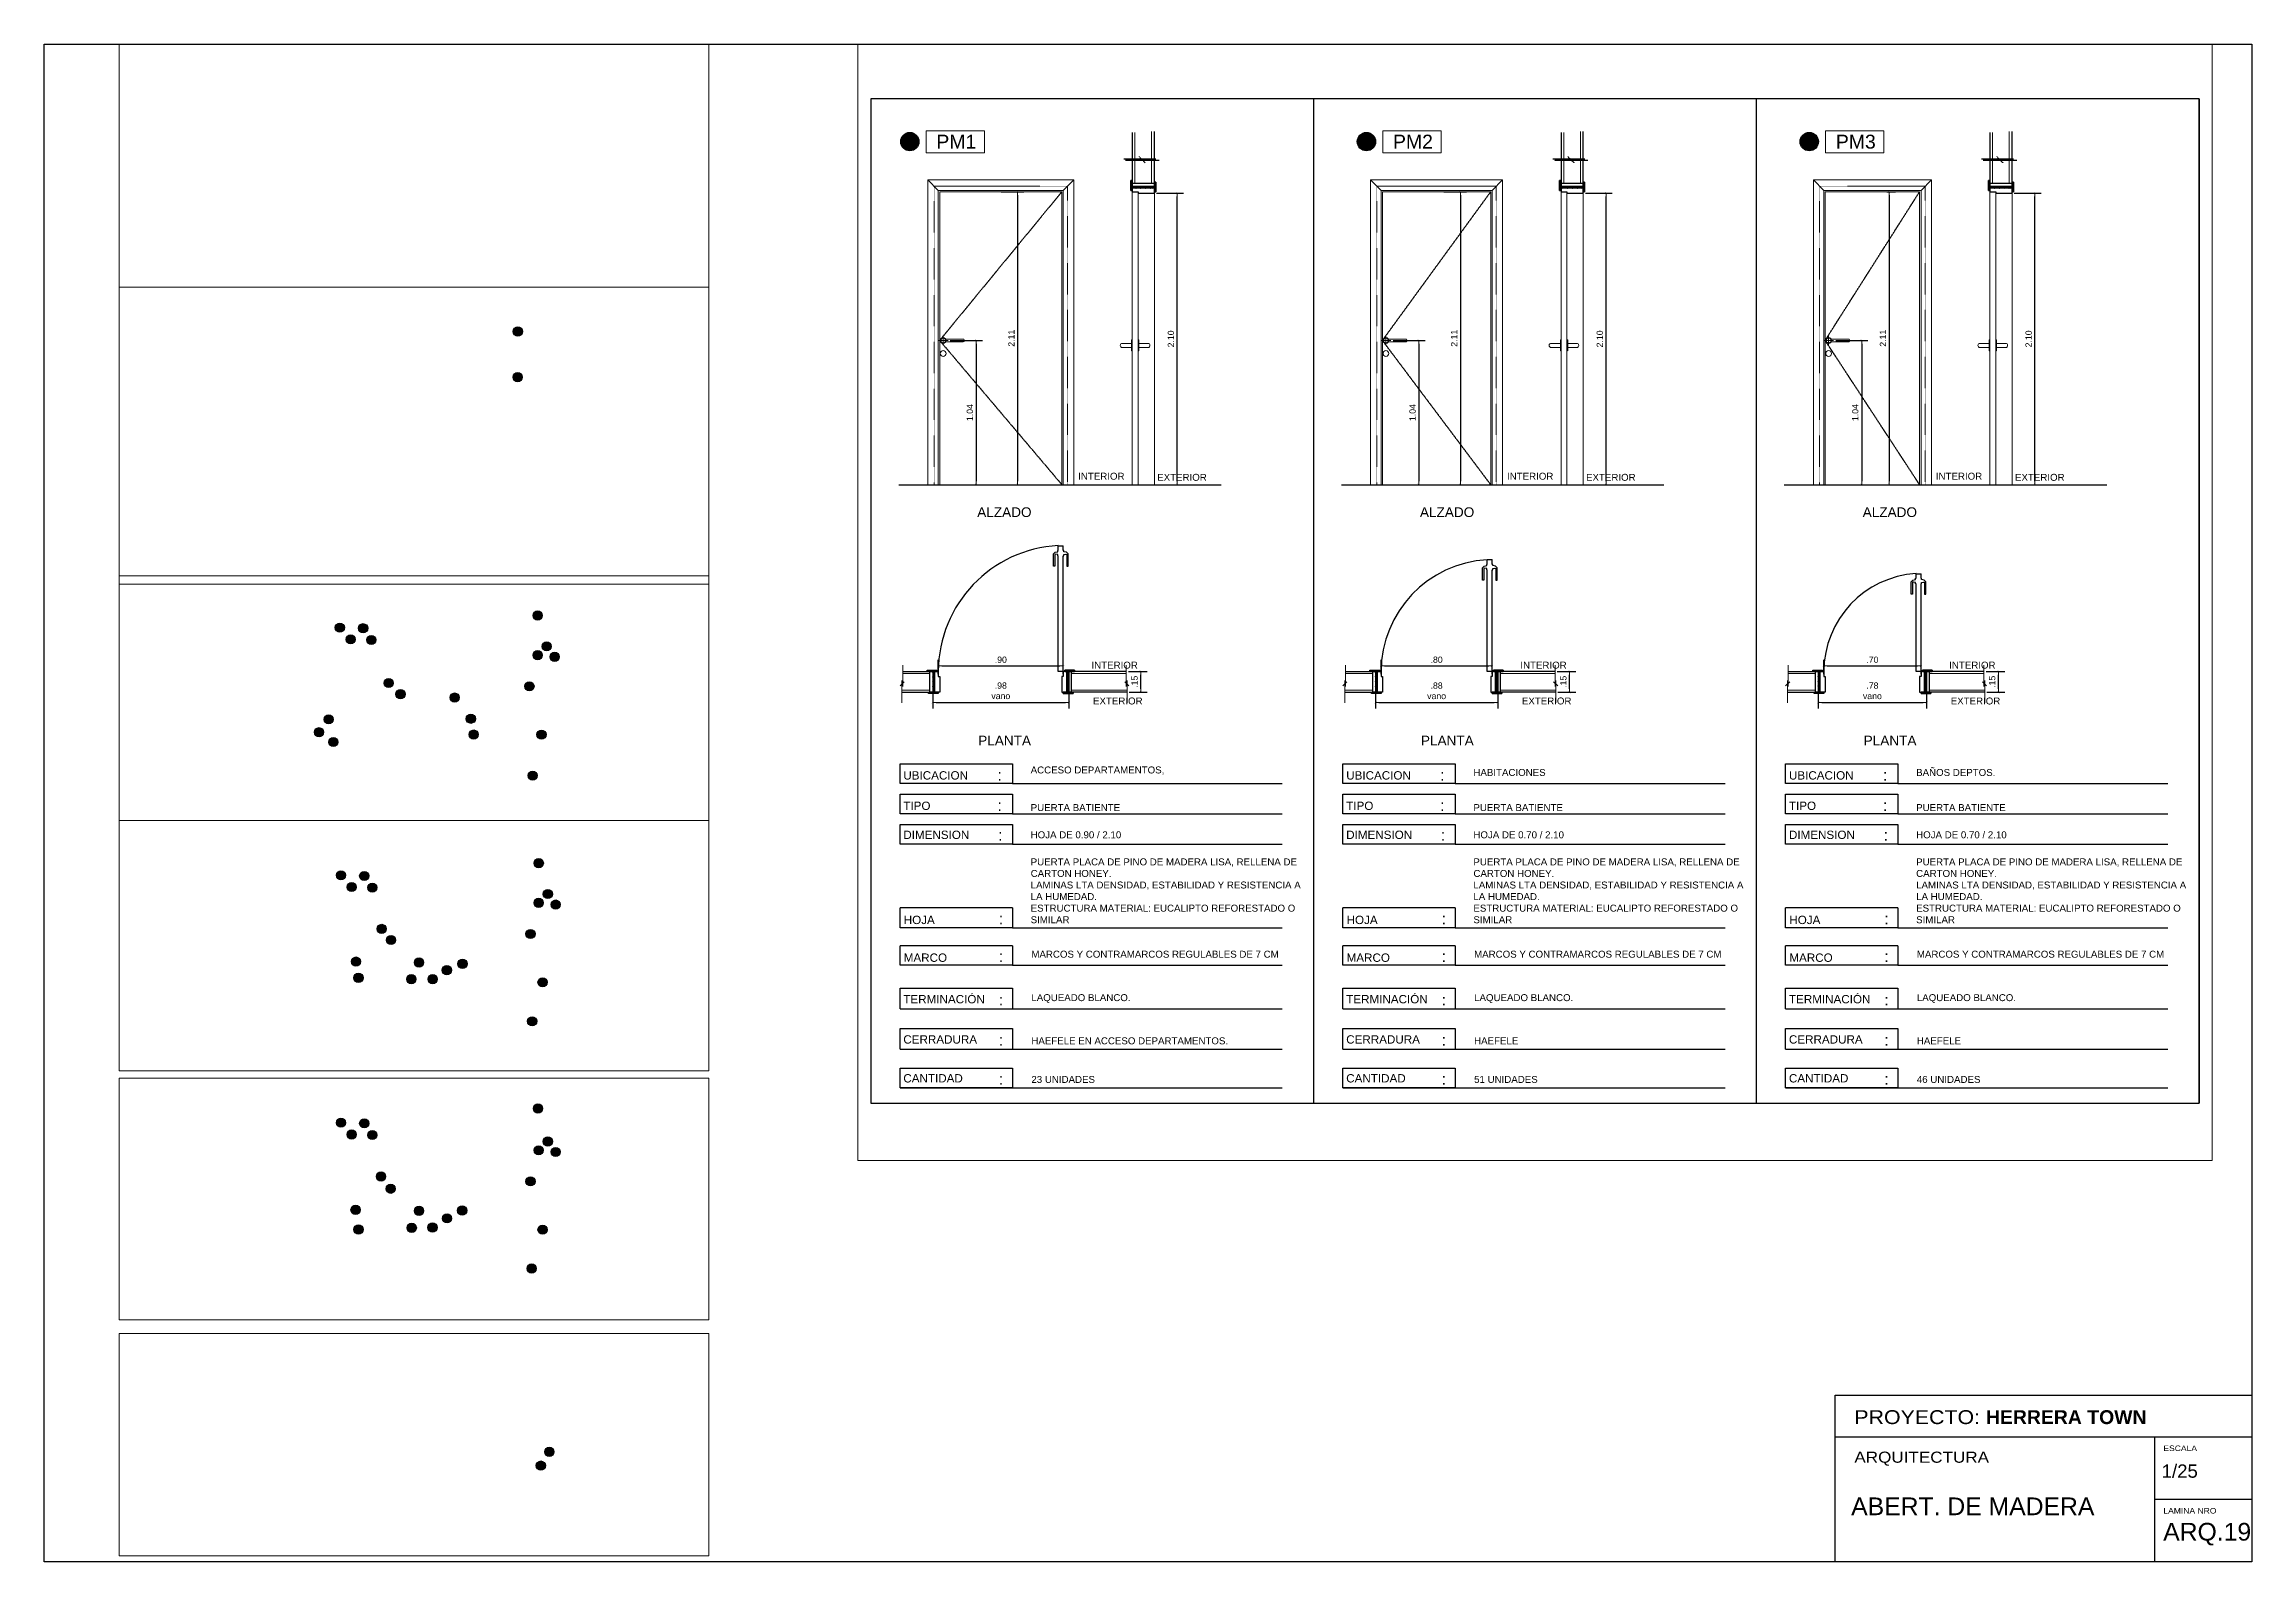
# Paper-space layout 'ARQ.19-.MADERA' of a CAD drawing. Extents: x 22 to 817, y 20 to 567.
# The model-space entities are those that its viewports show. They can reach past a viewport. Long polylines and large blocks are cut down to what shows.
import ezdxf
from ezdxf.enums import TextEntityAlignment as Align

# ---------------------------------------------------------------- set-up
doc = ezdxf.new("R2010")
doc.units = 0
doc.linetypes.add('DASHED2', pattern=[0.375, 0.25, -0.125])
doc.linetypes.add('HIDDEN', pattern=[9.525, 6.35, -3.175])
for name, color, linetype in [('0.1', 1, 'Continuous'), ('A-Pisos', 251, 'Continuous'), ('A-Proyección', 1, 'HIDDEN'), ('A-Revoque', 1, 'Continuous'), ('A-Texto', 3, 'Continuous'), ('NRO.ROTULO', 1, 'Continuous')]:
    doc.layers.add(name, color=color, linetype=linetype)
for name, color, linetype, lineweight in [('A-Aberturas', 2, 'Continuous', 18), ('A-Cotas', 1, 'Continuous', 5), ('A-Muros', 4, 'Continuous', 18)]:
    doc.layers.add(name, color=color, linetype=linetype, lineweight=lineweight)
doc.styles.add('1-50', font='arial.ttf', dxfattribs={"width": 1.1, "height": 0.075})
doc.styles.add('ARIAL', font='arial.ttf')
doc.styles.add('ROMANS', font='arial.ttf')
doc.dimstyles.new('ST-COTA-25', dxfattribs={"dimscale": 0.25, "dimtxt": 0.18, "dimasz": 0.1, "dimexe": 0.18, "dimexo": 0.0625, "dimgap": 0.09, "dimtad": 1, "dimzin": 4, "dimdsep": 46, "dimtxsty": 'ARIAL', "dimblk1": 'COTA_N', "dimblk2": 'COTA_N', "dimsah": 1, "dimcen": 0.09, "dimclrd": 8, "dimclre": 8, "dimclrt": 140, "dimadec": 0, "dimazin": 0, "dimtfac": 1, "dimtix": 1, "dimtmove": 0, "dimatfit": 3, "dimldrblk": 'COTA_N', "dimfxl": 0.18, "dimtolj": 1, "dimtzin": 0, "dimarcsym": 0})

psp = doc.layouts.new('ARQ.19-.MADERA')

msp = doc.modelspace()

# ---------------------------------------------------------------- texts
at = {"layer": 'A-Aberturas', "style": 'ROMANS'}
for s, p in [('PM1', (465.075, -65.197)), ('PM2', (468.363, -65.197)), ('PM3', (471.552, -65.197))]:
    msp.add_text(s, height=0.1, dxfattribs=at).set_placement(p)
at = {"layer": 'A-Texto', "style": 'ROMANS'}
for s, p in [('INTERIOR', (466.096, -67.582)), ('EXTERIOR', (466.665, -67.59)), ('INTERIOR', (469.184, -67.582)), ('EXTERIOR', (469.753, -67.59)), ('INTERIOR', (472.272, -67.582)), ('EXTERIOR', (472.842, -67.59)), ('INTERIOR', (466.192, -68.943)), ('INTERIOR', (469.28, -68.943)), ('INTERIOR', (472.368, -68.943)), ('EXTERIOR', (466.203, -69.201)), ('EXTERIOR', (469.291, -69.201)), ('EXTERIOR', (472.379, -69.201))]:
    msp.add_text(s, height=0.05, dxfattribs=at).set_placement(p)
at = {"layer": 'A-Texto', "color": 4, "style": 'ROMANS'}
for s, height, p in [('ALZADO', 0.07, (465.369, -67.851)), ('ALZADO', 0.07, (468.557, -67.851)), ('ALZADO', 0.07, (471.745, -67.851)), ('PLANTA', 0.07, (465.376, -69.496)), ('PLANTA', 0.07, (468.564, -69.496)), ('PLANTA', 0.07, (471.752, -69.496)), ('UBICACION', 0.06, (464.837, -69.742)), (':', 0.08, (465.515, -69.749)), ('UBICACION', 0.06, (468.026, -69.742)), (':', 0.08, (468.703, -69.749)), ('UBICACION', 0.06, (471.214, -69.742)), (':', 0.08, (471.891, -69.749)), ('TIPO           ', 0.06, (464.837, -69.961)), (':', 0.08, (465.515, -69.968)), ('TIPO           ', 0.06, (468.026, -69.961)), (':', 0.08, (468.703, -69.968)), ('TIPO           ', 0.06, (471.214, -69.961)), (':', 0.08, (471.891, -69.968)), ('DIMENSION', 0.06, (464.837, -70.17)), (':', 0.08, (465.52, -70.182)), ('DIMENSION', 0.06, (468.026, -70.17)), (':', 0.08, (468.708, -70.182)), ('DIMENSION', 0.06, (471.214, -70.17)), (':', 0.08, (471.896, -70.182)), ('HOJA', 0.06, (464.84, -70.783)), (':', 0.08, (465.525, -70.785)), ('HOJA', 0.06, (468.029, -70.783)), (':', 0.08, (468.713, -70.785)), ('HOJA', 0.06, (471.217, -70.783)), (':', 0.08, (471.901, -70.785)), ('MARCO', 0.06, (464.84, -71.055)), (':', 0.08, (465.525, -71.056)), ('MARCO', 0.06, (468.029, -71.055)), (':', 0.08, (468.713, -71.056)), ('MARCO', 0.06, (471.217, -71.055)), (':', 0.08, (471.901, -71.056)), ('TERMINACIÓN', 0.06, (464.837, -71.354)), (':', 0.08, (465.525, -71.369)), ('TERMINACIÓN', 0.06, (468.026, -71.354)), (':', 0.08, (468.713, -71.369)), ('TERMINACIÓN', 0.06, (471.214, -71.354)), (':', 0.08, (471.901, -71.369)), ('CERRADURA', 0.06, (464.837, -71.644)), (':', 0.08, (465.525, -71.659)), ('CERRADURA', 0.06, (468.026, -71.644)), (':', 0.08, (468.713, -71.659)), ('CERRADURA', 0.06, (471.214, -71.644)), (':', 0.08, (471.901, -71.659)), ('CANTIDAD', 0.06, (464.837, -71.924)), (':', 0.08, (465.525, -71.939)), ('CANTIDAD', 0.06, (468.026, -71.924)), (':', 0.08, (468.713, -71.939)), ('CANTIDAD', 0.06, (471.214, -71.924)), (':', 0.08, (471.901, -71.939))]:
    msp.add_text(s, height=height, dxfattribs=at).set_placement(p)
at = {"layer": 'A-Texto', "color": 3, "style": 'ROMANS'}
for s, p in [('PUERTA BATIENTE', (465.754, -69.969)), ('PUERTA BATIENTE', (468.942, -69.969)), ('PUERTA BATIENTE', (472.13, -69.969)), ('HOJA DE 0.90 / 2.10', (465.754, -70.165)), ('HOJA DE 0.70 / 2.10', (468.942, -70.165)), ('HOJA DE 0.70 / 2.10', (472.13, -70.165)), ('23 UNIDADES', (465.759, -71.927)), ('51 UNIDADES', (468.947, -71.927)), ('46 UNIDADES', (472.135, -71.927))]:
    msp.add_text(s, height=0.05, dxfattribs=at).set_placement(p)
at = {"layer": 'A-Texto', "color": 3, "char_height": 0.05, "attachment_point": 1, "style": 'ROMANS'}
for s, insert, width in [('ACCESO DEPARTAMENTOS, ', (465.754, -69.648), 1.94293), ('HABITACIONES', (468.942, -69.666), 1.94293), ('BAÑOS DEPTOS.', (472.13, -69.666), 1.94293), ('{\\C256;PUERTA PLACA DE PINO DE MADERA LISA, RELLENA DE\\PCARTON HONEY.\\PLAMINAS LTA DENSIDAD, ESTABILIDAD Y RESISTENCIA A LA HUMEDAD.\\PESTRUCTURA MATERIAL: EUCALIPTO REFORESTADO O SIMILAR}', (465.754, -70.31), 1.94293), ('{\\C256;PUERTA PLACA DE PINO DE MADERA LISA, RELLENA DE\\PCARTON HONEY.\\PLAMINAS LTA DENSIDAD, ESTABILIDAD Y RESISTENCIA A LA HUMEDAD.\\PESTRUCTURA MATERIAL: EUCALIPTO REFORESTADO O SIMILAR}', (468.942, -70.31), 1.94293), ('{\\C256;PUERTA PLACA DE PINO DE MADERA LISA, RELLENA DE\\PCARTON HONEY.\\PLAMINAS LTA DENSIDAD, ESTABILIDAD Y RESISTENCIA A LA HUMEDAD.\\PESTRUCTURA MATERIAL: EUCALIPTO REFORESTADO O SIMILAR}', (472.13, -70.31), 1.94293), ('{\\C256;MARCOS Y CONTRAMARCOS REGULABLES DE 7 CM}', (465.759, -70.975), 1.94946), ('{\\C256;MARCOS Y CONTRAMARCOS REGULABLES DE 7 CM}', (468.947, -70.975), 1.94946), ('{\\C256;MARCOS Y CONTRAMARCOS REGULABLES DE 7 CM}', (472.135, -70.975), 1.94946), ('{\\C256;LAQUEADO BLANCO.}', (465.759, -71.288), 1.94946), ('{\\C256;LAQUEADO BLANCO.}', (468.947, -71.288), 1.94946), ('{\\C256;LAQUEADO BLANCO.}', (472.135, -71.288), 1.94946), ('HAEFELE EN ACCESO DEPARTAMENTOS.', (465.759, -71.599), 1.94946), ('HAEFELE ', (468.947, -71.599), 1.94946), ('HAEFELE ', (472.135, -71.599), 1.94946)]:
    msp.add_mtext(s, dxfattribs=dict(at, insert=insert, width=width))

# ---------------------------------------------------------------- blocks, each defined once
blk = doc.blocks.new('rótulo')
for p, q in [((-35, 45), (-35, 0)), ((0, 22.5), (-35, 22.5))]:
    blk.add_line(p, q)
for points in [[(0, 0), (-794.85, 0), (-794.85, 546.62), (0, 546.62)], [(0, 0), (-150, 0), (-150, 60), (0, 60)]]:
    blk.add_lwpolyline(points, close=True)
blk.add_lwpolyline([(-150, 45), (0, 45)])
at = {"layer": '0.1'}
blk.add_line((0, 45), (0, 0), dxfattribs=at)
at = {"attachment_point": 1, "style": '1-50'}
for s, width, gutter_width, heights, insert, char_height in [('PROYECTO: {\\fArial|b1|i0|c0|p34;HERRERA TOWN}', 176.8359, 1.12, [0], (-143.11, 54.63), 5), ('ARQUITECTURA', 55.379, 1.93, [6.85], (-143.1, 39.7), 4), ('ESCALA', 32.3125, 1.12, [3.99], (-31.86, 41.91), 2), ('LAMINA NRO', 32.3125, 1.12, [3.99], (-31.86, 19.41), 2)]:
    blk.add_mtext_dynamic_manual_height_columns(s, width=width, gutter_width=gutter_width, heights=heights, dxfattribs=dict(at, insert=insert, char_height=char_height))
blk = doc.blocks.new('A$C3C1573BB')
at = {"style": 'ROMANS'}
for tag, p in [('ESCALA', (-15.56, -25.32)), ('TITULO', (-70.23, -37.14)), ('NRO', (-20.74, -36.81))]:
    blk.add_attdef(tag, p, '', height=1.5, dxfattribs=at)
blk = doc.blocks.new('CORTE-GA')
at = {"color": 1}
for p, q in [((-0.101, 0), (0.124, 0)), ((-0.047, 0.019), (-0.088, -0.023)), ((-0.253, -0.008), (-0.041, -0.008))]:
    blk.add_line(p, q, dxfattribs=at)
blk = doc.blocks.new('COTA_N')
for p, q in [((-1, 0), (0, 0)), ((0, 0.5), (0, -0.5))]:
    blk.add_line(p, q)
at = {"color": 3, "const_width": 0.065}
blk.add_lwpolyline([(0.14, 0.14), (0.28, 0.28), (0, 0), (-0.14, -0.14), (-0.28, -0.28)], dxfattribs=at)
blk = doc.blocks.new('*D83')
at = {"layer": 'A-Cotas', "color": 8, "lineweight": -2, "transparency": 16777216}
for p, q in [((465.089, -68.983), (465.089, -68.879)), ((465.114, -68.924), (465.964, -68.924)), ((465.989, -68.983), (465.989, -68.879))]:
    blk.add_line(p, q, dxfattribs=at)
at = {"layer": 'Defpoints', "color": 0, "transparency": 16777216}
for p in [(465.989, -68.924), (465.089, -68.999), (465.989, -68.999)]:
    blk.add_point(p, dxfattribs=at)
at = {"layer": 'A-Cotas', "color": 8, "lineweight": -2, "transparency": 16777216, "xscale": 0.025, "yscale": 0.025, "zscale": 0.025, "rotation": 180}
blk.add_blockref('COTA_N', (465.089, -68.924), dxfattribs=at)
at = {"layer": 'A-Cotas', "color": 8, "lineweight": -2, "transparency": 16777216, "xscale": 0.025, "yscale": 0.025, "zscale": 0.025}
blk.add_blockref('COTA_N', (465.989, -68.924), dxfattribs=at)
at = {"layer": 'A-Cotas', "transparency": 16777216, "insert": (465.539, -68.879), "char_height": 0.045, "attachment_point": 5, "style": 'ARIAL'}
blk.add_mtext('\\A1;.90', dxfattribs=at)
blk = doc.blocks.new('*D84')
at = {"layer": 'A-Cotas', "color": 8, "lineweight": -2, "transparency": 16777216}
for p, q in [((466.661, -65.518), (466.854, -65.518)), ((466.809, -67.593), (466.809, -65.543)), ((466.646, -67.618), (466.854, -67.618))]:
    blk.add_line(p, q, dxfattribs=at)
at = {"layer": 'Defpoints', "color": 0, "transparency": 16777216}
for p in [(466.645, -65.518), (466.809, -65.518), (466.631, -67.618)]:
    blk.add_point(p, dxfattribs=at)
at = {"layer": 'A-Cotas', "color": 8, "lineweight": -2, "transparency": 16777216, "xscale": 0.025, "yscale": 0.025, "zscale": 0.025}
for p, rotation in [((466.809, -65.518), 90), ((466.809, -67.618), 270)]:
    blk.add_blockref('COTA_N', p, dxfattribs=dict(at, rotation=rotation))
at = {"layer": 'A-Cotas', "transparency": 16777216, "insert": (466.764, -66.568), "char_height": 0.045, "attachment_point": 5, "rotation": 90, "style": 'ARIAL'}
blk.add_mtext('\\A1;2.10', dxfattribs=at)
blk = doc.blocks.new('*D85')
at = {"layer": 'A-Cotas', "color": 8, "lineweight": -2, "transparency": 16777216}
for p, q in [((466.458, -68.963), (466.592, -68.963)), ((466.547, -69.088), (466.547, -68.988)), ((466.463, -69.113), (466.592, -69.113))]:
    blk.add_line(p, q, dxfattribs=at)
at = {"layer": 'Defpoints', "color": 0, "transparency": 16777216}
for p in [(466.442, -68.963), (466.547, -68.963), (466.448, -69.113)]:
    blk.add_point(p, dxfattribs=at)
at = {"layer": 'A-Cotas', "color": 8, "lineweight": -2, "transparency": 16777216, "xscale": 0.025, "yscale": 0.025, "zscale": 0.025}
for p, rotation in [((466.547, -68.963), 90), ((466.547, -69.113), 270)]:
    blk.add_blockref('COTA_N', p, dxfattribs=dict(at, rotation=rotation))
at = {"layer": 'A-Cotas', "transparency": 16777216, "insert": (466.502, -69.038), "char_height": 0.045, "attachment_point": 5, "rotation": 90, "style": 'ARIAL'}
blk.add_mtext('\\A1;.15', dxfattribs=at)
blk = doc.blocks.new('*D86')
at = {"layer": 'A-Cotas', "color": 8, "lineweight": -2, "transparency": 16777216}
for p, q in [((465.542, -65.508), (465.705, -65.508)), ((465.66, -65.533), (465.66, -67.593)), ((465.542, -67.618), (465.705, -67.618))]:
    blk.add_line(p, q, dxfattribs=at)
at = {"layer": 'Defpoints', "color": 0, "transparency": 16777216}
for p in [(465.526, -65.508), (465.526, -67.618), (465.66, -67.618)]:
    blk.add_point(p, dxfattribs=at)
at = {"layer": 'A-Cotas', "color": 8, "lineweight": -2, "transparency": 16777216, "xscale": 0.025, "yscale": 0.025, "zscale": 0.025}
for p, rotation in [((465.66, -65.508), 90), ((465.66, -67.618), 270)]:
    blk.add_blockref('COTA_N', p, dxfattribs=dict(at, rotation=rotation))
at = {"layer": 'A-Cotas', "transparency": 16777216, "insert": (465.615, -66.563), "char_height": 0.045, "attachment_point": 5, "rotation": 90, "style": 'ARIAL'}
blk.add_mtext('\\A1;2.11', dxfattribs=at)
blk = doc.blocks.new('*D87')
at = {"layer": 'A-Cotas', "color": 8, "lineweight": -2, "transparency": 16777216}
for p, q in [((465.175, -66.579), (465.406, -66.579)), ((465.361, -66.604), (465.361, -67.593)), ((465.175, -67.618), (465.406, -67.618))]:
    blk.add_line(p, q, dxfattribs=at)
at = {"layer": 'Defpoints', "color": 0, "transparency": 16777216}
for p in [(465.159, -66.579), (465.159, -67.618), (465.361, -67.618)]:
    blk.add_point(p, dxfattribs=at)
at = {"layer": 'A-Cotas', "color": 8, "lineweight": -2, "transparency": 16777216, "xscale": 0.025, "yscale": 0.025, "zscale": 0.025}
for p, rotation in [((465.361, -66.579), 90), ((465.361, -67.618), 270)]:
    blk.add_blockref('COTA_N', p, dxfattribs=dict(at, rotation=rotation))
at = {"layer": 'A-Cotas', "transparency": 16777216, "insert": (465.316, -67.099), "char_height": 0.045, "attachment_point": 5, "rotation": 90, "style": 'ARIAL'}
blk.add_mtext('\\A1;1.04', dxfattribs=at)
blk = doc.blocks.new('*D88')
at = {"layer": 'A-Cotas', "color": 8, "lineweight": -2, "transparency": 16777216}
for p, q in [((465.049, -69.128), (465.049, -69.231)), ((466.029, -69.128), (466.029, -69.231)), ((465.074, -69.186), (466.004, -69.186))]:
    blk.add_line(p, q, dxfattribs=at)
at = {"layer": 'Defpoints', "color": 0, "transparency": 16777216}
for p in [(465.049, -69.113), (466.029, -69.113), (466.029, -69.186)]:
    blk.add_point(p, dxfattribs=at)
at = {"layer": 'A-Cotas', "color": 8, "lineweight": -2, "transparency": 16777216, "xscale": 0.025, "yscale": 0.025, "zscale": 0.025, "rotation": 180}
blk.add_blockref('COTA_N', (465.049, -69.186), dxfattribs=at)
at = {"layer": 'A-Cotas', "color": 8, "lineweight": -2, "transparency": 16777216, "xscale": 0.025, "yscale": 0.025, "zscale": 0.025}
blk.add_blockref('COTA_N', (466.029, -69.186), dxfattribs=at)
at = {"layer": 'A-Cotas', "transparency": 16777216, "insert": (465.539, -69.103), "char_height": 0.045, "attachment_point": 5, "style": 'ARIAL'}
blk.add_mtext('\\A1;.98\\Pvano', dxfattribs=at)
blk = doc.blocks.new('*D89')
at = {"layer": 'A-Cotas', "color": 8, "lineweight": -2, "transparency": 16777216}
for p, q in [((468.277, -68.983), (468.277, -68.879)), ((468.302, -68.924), (469.052, -68.924)), ((469.077, -68.983), (469.077, -68.879))]:
    blk.add_line(p, q, dxfattribs=at)
at = {"layer": 'Defpoints', "color": 0, "transparency": 16777216}
for p in [(469.077, -68.924), (468.277, -68.999), (469.077, -68.999)]:
    blk.add_point(p, dxfattribs=at)
at = {"layer": 'A-Cotas', "color": 8, "lineweight": -2, "transparency": 16777216, "xscale": 0.025, "yscale": 0.025, "zscale": 0.025, "rotation": 180}
blk.add_blockref('COTA_N', (468.277, -68.924), dxfattribs=at)
at = {"layer": 'A-Cotas', "color": 8, "lineweight": -2, "transparency": 16777216, "xscale": 0.025, "yscale": 0.025, "zscale": 0.025}
blk.add_blockref('COTA_N', (469.077, -68.924), dxfattribs=at)
at = {"layer": 'A-Cotas', "transparency": 16777216, "insert": (468.677, -68.879), "char_height": 0.045, "attachment_point": 5, "style": 'ARIAL'}
blk.add_mtext('\\A1;.80', dxfattribs=at)
blk = doc.blocks.new('*D90')
at = {"layer": 'A-Cotas', "color": 8, "lineweight": -2, "transparency": 16777216}
for p, q in [((469.749, -65.518), (469.942, -65.518)), ((469.897, -67.593), (469.897, -65.543)), ((469.735, -67.618), (469.942, -67.618))]:
    blk.add_line(p, q, dxfattribs=at)
at = {"layer": 'Defpoints', "color": 0, "transparency": 16777216}
for p in [(469.733, -65.518), (469.897, -65.518), (469.719, -67.618)]:
    blk.add_point(p, dxfattribs=at)
at = {"layer": 'A-Cotas', "color": 8, "lineweight": -2, "transparency": 16777216, "xscale": 0.025, "yscale": 0.025, "zscale": 0.025}
for p, rotation in [((469.897, -65.518), 90), ((469.897, -67.618), 270)]:
    blk.add_blockref('COTA_N', p, dxfattribs=dict(at, rotation=rotation))
at = {"layer": 'A-Cotas', "transparency": 16777216, "insert": (469.852, -66.568), "char_height": 0.045, "attachment_point": 5, "rotation": 90, "style": 'ARIAL'}
blk.add_mtext('\\A1;2.10', dxfattribs=at)
blk = doc.blocks.new('*D91')
at = {"layer": 'A-Cotas', "color": 8, "lineweight": -2, "transparency": 16777216}
for p, q in [((469.546, -68.963), (469.68, -68.963)), ((469.635, -69.088), (469.635, -68.988)), ((469.551, -69.113), (469.68, -69.113))]:
    blk.add_line(p, q, dxfattribs=at)
at = {"layer": 'Defpoints', "color": 0, "transparency": 16777216}
for p in [(469.53, -68.963), (469.635, -68.963), (469.536, -69.113)]:
    blk.add_point(p, dxfattribs=at)
at = {"layer": 'A-Cotas', "color": 8, "lineweight": -2, "transparency": 16777216, "xscale": 0.025, "yscale": 0.025, "zscale": 0.025}
for p, rotation in [((469.635, -68.963), 90), ((469.635, -69.113), 270)]:
    blk.add_blockref('COTA_N', p, dxfattribs=dict(at, rotation=rotation))
at = {"layer": 'A-Cotas', "transparency": 16777216, "insert": (469.59, -69.038), "char_height": 0.045, "attachment_point": 5, "rotation": 90, "style": 'ARIAL'}
blk.add_mtext('\\A1;.15', dxfattribs=at)
blk = doc.blocks.new('*D92')
at = {"layer": 'A-Cotas', "color": 8, "lineweight": -2, "transparency": 16777216}
for p, q in [((468.73, -65.508), (468.893, -65.508)), ((468.848, -65.533), (468.848, -67.593)), ((468.73, -67.618), (468.893, -67.618))]:
    blk.add_line(p, q, dxfattribs=at)
at = {"layer": 'Defpoints', "color": 0, "transparency": 16777216}
for p in [(468.714, -65.508), (468.714, -67.618), (468.848, -67.618)]:
    blk.add_point(p, dxfattribs=at)
at = {"layer": 'A-Cotas', "color": 8, "lineweight": -2, "transparency": 16777216, "xscale": 0.025, "yscale": 0.025, "zscale": 0.025}
for p, rotation in [((468.848, -65.508), 90), ((468.848, -67.618), 270)]:
    blk.add_blockref('COTA_N', p, dxfattribs=dict(at, rotation=rotation))
at = {"layer": 'A-Cotas', "transparency": 16777216, "insert": (468.803, -66.563), "char_height": 0.045, "attachment_point": 5, "rotation": 90, "style": 'ARIAL'}
blk.add_mtext('\\A1;2.11', dxfattribs=at)
blk = doc.blocks.new('*D93')
at = {"layer": 'A-Cotas', "color": 8, "lineweight": -2, "transparency": 16777216}
for p, q in [((468.363, -66.579), (468.594, -66.579)), ((468.549, -66.604), (468.549, -67.593)), ((468.363, -67.618), (468.594, -67.618))]:
    blk.add_line(p, q, dxfattribs=at)
at = {"layer": 'Defpoints', "color": 0, "transparency": 16777216}
for p in [(468.347, -66.579), (468.347, -67.618), (468.549, -67.618)]:
    blk.add_point(p, dxfattribs=at)
at = {"layer": 'A-Cotas', "color": 8, "lineweight": -2, "transparency": 16777216, "xscale": 0.025, "yscale": 0.025, "zscale": 0.025}
for p, rotation in [((468.549, -66.579), 90), ((468.549, -67.618), 270)]:
    blk.add_blockref('COTA_N', p, dxfattribs=dict(at, rotation=rotation))
at = {"layer": 'A-Cotas', "transparency": 16777216, "insert": (468.504, -67.099), "char_height": 0.045, "attachment_point": 5, "rotation": 90, "style": 'ARIAL'}
blk.add_mtext('\\A1;1.04', dxfattribs=at)
blk = doc.blocks.new('*D94')
at = {"layer": 'A-Cotas', "color": 8, "lineweight": -2, "transparency": 16777216}
for p, q in [((468.237, -69.128), (468.237, -69.231)), ((469.117, -69.128), (469.117, -69.231)), ((468.262, -69.186), (469.092, -69.186))]:
    blk.add_line(p, q, dxfattribs=at)
at = {"layer": 'Defpoints', "color": 0, "transparency": 16777216}
for p in [(468.237, -69.113), (469.117, -69.113), (469.117, -69.186)]:
    blk.add_point(p, dxfattribs=at)
at = {"layer": 'A-Cotas', "color": 8, "lineweight": -2, "transparency": 16777216, "xscale": 0.025, "yscale": 0.025, "zscale": 0.025, "rotation": 180}
blk.add_blockref('COTA_N', (468.237, -69.186), dxfattribs=at)
at = {"layer": 'A-Cotas', "color": 8, "lineweight": -2, "transparency": 16777216, "xscale": 0.025, "yscale": 0.025, "zscale": 0.025}
blk.add_blockref('COTA_N', (469.117, -69.186), dxfattribs=at)
at = {"layer": 'A-Cotas', "transparency": 16777216, "insert": (468.677, -69.103), "char_height": 0.045, "attachment_point": 5, "style": 'ARIAL'}
blk.add_mtext('\\A1;.88\\Pvano', dxfattribs=at)
blk = doc.blocks.new('*D95')
at = {"layer": 'A-Cotas', "color": 8, "lineweight": -2, "transparency": 16777216}
for p, q in [((471.465, -68.983), (471.465, -68.879)), ((471.49, -68.924), (472.14, -68.924)), ((472.165, -68.983), (472.165, -68.879))]:
    blk.add_line(p, q, dxfattribs=at)
at = {"layer": 'Defpoints', "color": 0, "transparency": 16777216}
for p in [(472.165, -68.924), (471.465, -68.999), (472.165, -68.999)]:
    blk.add_point(p, dxfattribs=at)
at = {"layer": 'A-Cotas', "color": 8, "lineweight": -2, "transparency": 16777216, "xscale": 0.025, "yscale": 0.025, "zscale": 0.025, "rotation": 180}
blk.add_blockref('COTA_N', (471.465, -68.924), dxfattribs=at)
at = {"layer": 'A-Cotas', "color": 8, "lineweight": -2, "transparency": 16777216, "xscale": 0.025, "yscale": 0.025, "zscale": 0.025}
blk.add_blockref('COTA_N', (472.165, -68.924), dxfattribs=at)
at = {"layer": 'A-Cotas', "transparency": 16777216, "insert": (471.815, -68.879), "char_height": 0.045, "attachment_point": 5, "style": 'ARIAL'}
blk.add_mtext('\\A1;.70', dxfattribs=at)
blk = doc.blocks.new('*D96')
at = {"layer": 'A-Cotas', "color": 8, "lineweight": -2, "transparency": 16777216}
for p, q in [((472.837, -65.518), (473.03, -65.518)), ((472.985, -67.593), (472.985, -65.543)), ((472.823, -67.618), (473.03, -67.618))]:
    blk.add_line(p, q, dxfattribs=at)
at = {"layer": 'Defpoints', "color": 0, "transparency": 16777216}
for p in [(472.821, -65.518), (472.985, -65.518), (472.807, -67.618)]:
    blk.add_point(p, dxfattribs=at)
at = {"layer": 'A-Cotas', "color": 8, "lineweight": -2, "transparency": 16777216, "xscale": 0.025, "yscale": 0.025, "zscale": 0.025}
for p, rotation in [((472.985, -65.518), 90), ((472.985, -67.618), 270)]:
    blk.add_blockref('COTA_N', p, dxfattribs=dict(at, rotation=rotation))
at = {"layer": 'A-Cotas', "transparency": 16777216, "insert": (472.94, -66.568), "char_height": 0.045, "attachment_point": 5, "rotation": 90, "style": 'ARIAL'}
blk.add_mtext('\\A1;2.10', dxfattribs=at)
blk = doc.blocks.new('*D97')
at = {"layer": 'A-Cotas', "color": 8, "lineweight": -2, "transparency": 16777216}
for p, q in [((472.634, -68.963), (472.769, -68.963)), ((472.724, -69.088), (472.724, -68.988)), ((472.639, -69.113), (472.769, -69.113))]:
    blk.add_line(p, q, dxfattribs=at)
at = {"layer": 'Defpoints', "color": 0, "transparency": 16777216}
for p in [(472.618, -68.963), (472.724, -68.963), (472.624, -69.113)]:
    blk.add_point(p, dxfattribs=at)
at = {"layer": 'A-Cotas', "color": 8, "lineweight": -2, "transparency": 16777216, "xscale": 0.025, "yscale": 0.025, "zscale": 0.025}
for p, rotation in [((472.724, -68.963), 90), ((472.724, -69.113), 270)]:
    blk.add_blockref('COTA_N', p, dxfattribs=dict(at, rotation=rotation))
at = {"layer": 'A-Cotas', "transparency": 16777216, "insert": (472.678, -69.038), "char_height": 0.045, "attachment_point": 5, "rotation": 90, "style": 'ARIAL'}
blk.add_mtext('\\A1;.15', dxfattribs=at)
blk = doc.blocks.new('*D98')
at = {"layer": 'A-Cotas', "color": 8, "lineweight": -2, "transparency": 16777216}
for p, q in [((471.918, -65.508), (471.981, -65.508)), ((471.936, -65.533), (471.936, -67.593)), ((471.918, -67.618), (471.981, -67.618))]:
    blk.add_line(p, q, dxfattribs=at)
at = {"layer": 'Defpoints', "color": 0, "transparency": 16777216}
for p in [(471.902, -65.508), (471.902, -67.618), (471.936, -67.618)]:
    blk.add_point(p, dxfattribs=at)
at = {"layer": 'A-Cotas', "color": 8, "lineweight": -2, "transparency": 16777216, "xscale": 0.025, "yscale": 0.025, "zscale": 0.025}
for p, rotation in [((471.936, -65.508), 90), ((471.936, -67.618), 270)]:
    blk.add_blockref('COTA_N', p, dxfattribs=dict(at, rotation=rotation))
at = {"layer": 'A-Cotas', "transparency": 16777216, "insert": (471.891, -66.563), "char_height": 0.045, "attachment_point": 5, "rotation": 90, "style": 'ARIAL'}
blk.add_mtext('\\A1;2.11', dxfattribs=at)
blk = doc.blocks.new('*D99')
at = {"layer": 'A-Cotas', "color": 8, "lineweight": -2, "transparency": 16777216}
for p, q in [((471.551, -66.579), (471.783, -66.579)), ((471.738, -66.604), (471.738, -67.593)), ((471.551, -67.618), (471.783, -67.618))]:
    blk.add_line(p, q, dxfattribs=at)
at = {"layer": 'Defpoints', "color": 0, "transparency": 16777216}
for p in [(471.535, -66.579), (471.535, -67.618), (471.738, -67.618)]:
    blk.add_point(p, dxfattribs=at)
at = {"layer": 'A-Cotas', "color": 8, "lineweight": -2, "transparency": 16777216, "xscale": 0.025, "yscale": 0.025, "zscale": 0.025}
for p, rotation in [((471.738, -66.579), 90), ((471.738, -67.618), 270)]:
    blk.add_blockref('COTA_N', p, dxfattribs=dict(at, rotation=rotation))
at = {"layer": 'A-Cotas', "transparency": 16777216, "insert": (471.692, -67.099), "char_height": 0.045, "attachment_point": 5, "rotation": 90, "style": 'ARIAL'}
blk.add_mtext('\\A1;1.04', dxfattribs=at)
blk = doc.blocks.new('*D100')
at = {"layer": 'A-Cotas', "color": 8, "lineweight": -2, "transparency": 16777216}
for p, q in [((471.425, -69.128), (471.425, -69.231)), ((472.205, -69.128), (472.205, -69.231)), ((471.45, -69.186), (472.18, -69.186))]:
    blk.add_line(p, q, dxfattribs=at)
at = {"layer": 'Defpoints', "color": 0, "transparency": 16777216}
for p in [(471.425, -69.113), (472.205, -69.113), (472.205, -69.186)]:
    blk.add_point(p, dxfattribs=at)
at = {"layer": 'A-Cotas', "color": 8, "lineweight": -2, "transparency": 16777216, "xscale": 0.025, "yscale": 0.025, "zscale": 0.025, "rotation": 180}
blk.add_blockref('COTA_N', (471.425, -69.186), dxfattribs=at)
at = {"layer": 'A-Cotas', "color": 8, "lineweight": -2, "transparency": 16777216, "xscale": 0.025, "yscale": 0.025, "zscale": 0.025}
blk.add_blockref('COTA_N', (472.205, -69.186), dxfattribs=at)
at = {"layer": 'A-Cotas', "transparency": 16777216, "insert": (471.815, -69.103), "char_height": 0.045, "attachment_point": 5, "style": 'ARIAL'}
blk.add_mtext('\\A1;.78\\Pvano', dxfattribs=at)

# ---------------------------------------------------------------- dimensions: what is measured, and where the dimension line sits
at = {"layer": 'A-Cotas'}
for base, p1, p2, picture, middle in [((465.66, -67.618), (465.526, -65.508), (465.526, -67.618), '*D86', (465.615, -66.563)), ((466.809, -65.518), (466.631, -67.618), (466.645, -65.518), '*D84', (466.764, -66.568)), ((468.848, -67.618), (468.714, -65.508), (468.714, -67.618), '*D92', (468.803, -66.563)), ((469.897, -65.518), (469.719, -67.618), (469.733, -65.518), '*D90', (469.852, -66.568)), ((471.936, -67.618), (471.902, -65.508), (471.902, -67.618), '*D98', (471.891, -66.563)), ((472.985, -65.518), (472.807, -67.618), (472.821, -65.518), '*D96', (472.94, -66.568)), ((465.361, -67.618), (465.159, -66.579), (465.159, -67.618), '*D87', (465.316, -67.099)), ((468.549, -67.618), (468.347, -66.579), (468.347, -67.618), '*D93', (468.504, -67.099)), ((471.738, -67.618), (471.535, -66.579), (471.535, -67.618), '*D99', (471.692, -67.099)), ((466.547, -68.963), (466.448, -69.113), (466.442, -68.963), '*D85', (466.502, -69.038)), ((469.635, -68.963), (469.536, -69.113), (469.53, -68.963), '*D91', (469.59, -69.038)), ((472.724, -68.963), (472.624, -69.113), (472.618, -68.963), '*D97', (472.678, -69.038))]:
    dim = msp.add_linear_dim(base=base, p1=p1, p2=p2, angle=90, dimstyle='ST-COTA-25', override={"dimclrt": 256}, dxfattribs=at)
    dim.commit()
    dim.dimension.update_dxf_attribs({"geometry": picture, "text_midpoint": middle})
for base, p1, p2, picture, middle in [((465.989, -68.924), (465.089, -68.999), (465.989, -68.999), '*D83', (465.539, -68.879)), ((469.077, -68.924), (468.277, -68.999), (469.077, -68.999), '*D89', (468.677, -68.879)), ((472.165, -68.924), (471.465, -68.999), (472.165, -68.999), '*D95', (471.815, -68.879))]:
    dim = msp.add_linear_dim(base=base, p1=p1, p2=p2, dimstyle='ST-COTA-25', override={"dimclrt": 256}, dxfattribs=at)
    dim.commit()
    dim.dimension.update_dxf_attribs({"geometry": picture, "text_midpoint": middle})
for base, p1, p2, picture, middle in [((466.029, -69.186), (465.049, -69.113), (466.029, -69.113), '*D88', (465.539, -69.103)), ((469.117, -69.186), (468.237, -69.113), (469.117, -69.113), '*D94', (468.677, -69.103)), ((472.205, -69.186), (471.425, -69.113), (472.205, -69.113), '*D100', (471.815, -69.103))]:
    dim = msp.add_linear_dim(base=base, p1=p1, p2=p2, text='<>\\Pvano', dimstyle='ST-COTA-25', override={"dimclrt": 256}, dxfattribs=at)
    dim.commit()
    dim.dimension.update_dxf_attribs({"geometry": picture, "text_midpoint": middle})

# ---------------------------------------------------------------- hatches: boundary and pattern name
at = {"transparency": 33554661}
h = msp.add_hatch(dxfattribs=at)
h.set_pattern_fill('ANSI31', color=1, scale=0.001, angle=360, style=0)
h.set_pattern_definition([(45, (423.076554, -168.3744593), (-0.00224506403, 0.00224506403), [])])
h.paths.add_polyline_path([(466.645, -65.483), (466.485, -65.483), (466.485, -65.468), (466.645, -65.468)])
h = msp.add_hatch(dxfattribs=at)
h.set_pattern_fill('ANSI31', color=1, scale=0.001, angle=360, style=0)
h.set_pattern_definition([(45, (426.164675, -168.3744593), (-0.00224506403, 0.00224506403), [])])
h.paths.add_polyline_path([(469.733, -65.483), (469.573, -65.483), (469.573, -65.468), (469.733, -65.468)])
h = msp.add_hatch(dxfattribs=at)
h.set_pattern_fill('ANSI31', color=1, scale=0.001, angle=360, style=0)
h.set_pattern_definition([(45, (429.252796, -168.3744593), (-0.00224506403, 0.00224506403), [])])
h.paths.add_polyline_path([(472.821, -65.483), (472.661, -65.483), (472.661, -65.468), (472.821, -65.468)])
h = msp.add_hatch(dxfattribs=at)
h.set_pattern_fill('ANSI31', color=1, scale=0.001, angle=270, style=0)
h.set_pattern_definition([(315, (363.092686, -26.4892188), (0.00224506403, 0.00224506403), [])])
h.paths.add_polyline_path([(465.049, -68.963), (465.049, -69.113), (465.064, -69.113), (465.064, -68.963)])
h = msp.add_hatch(dxfattribs=at)
h.set_pattern_fill('ANSI31', color=2, scale=0.001, angle=270, style=0)
h.set_pattern_definition([(315, (363.122686, -25.5542188), (0.00224506403, 0.00224506403), [])])
h.paths.add_polyline_path([(466.014, -69.113), (466.014, -68.963), (466.029, -68.963), (466.029, -69.113)])
h = msp.add_hatch(dxfattribs=at)
h.set_pattern_fill('ANSI31', color=1, scale=0.001, angle=270, style=0)
h.set_pattern_definition([(315, (366.280807, -26.4892188), (0.00224506403, 0.00224506403), [])])
h.paths.add_polyline_path([(468.237, -68.963), (468.237, -69.113), (468.252, -69.113), (468.252, -68.963)])
h = msp.add_hatch(dxfattribs=at)
h.set_pattern_fill('ANSI31', color=2, scale=0.001, angle=270, style=0)
h.set_pattern_definition([(315, (366.210807, -25.5542188), (0.00224506403, 0.00224506403), [])])
h.paths.add_polyline_path([(469.102, -69.113), (469.102, -68.963), (469.117, -68.963), (469.117, -69.113)])
h = msp.add_hatch(dxfattribs=at)
h.set_pattern_fill('ANSI31', color=1, scale=0.001, angle=270, style=0)
h.set_pattern_definition([(315, (369.468928, -26.4892188), (0.00224506403, 0.00224506403), [])])
h.paths.add_polyline_path([(471.425, -68.963), (471.425, -69.113), (471.44, -69.113), (471.44, -68.963)])
h = msp.add_hatch(dxfattribs=at)
h.set_pattern_fill('ANSI31', color=2, scale=0.001, angle=270, style=0)
h.set_pattern_definition([(315, (369.298928, -25.5542188), (0.00224506403, 0.00224506403), [])])
h.paths.add_polyline_path([(472.19, -69.113), (472.19, -68.963), (472.205, -68.963), (472.205, -69.113)])

# ---------------------------------------------------------------- linework, layer by layer
at = {"color": 2, "transparency": 33554661}
for p, q in [((466.485, -65.468), (466.485, -65.448)), ((466.645, -65.468), (466.645, -65.448)), ((469.573, -65.468), (469.573, -65.448)), ((469.733, -65.468), (469.733, -65.448)), ((472.661, -65.468), (472.661, -65.448)), ((472.821, -65.468), (472.821, -65.448)), ((465.919, -68.116), (465.931, -68.103)), ((465.919, -68.116), (465.931, -68.103)), ((465.919, -68.205), (465.919, -68.116)), ((465.919, -68.205), (465.919, -68.116)), ((465.935, -68.118), (465.927, -68.12)), ((465.935, -68.118), (465.927, -68.12)), ((465.927, -68.12), (465.927, -68.205)), ((465.927, -68.12), (465.927, -68.205)), ((465.931, -68.103), (465.95, -68.101)), ((465.931, -68.103), (465.95, -68.101)), ((465.949, -68.121), (465.935, -68.118)), ((465.949, -68.121), (465.935, -68.118)), ((465.949, -68.131), (465.949, -68.121)), ((465.949, -68.131), (465.949, -68.121)), ((465.953, -68.131), (465.949, -68.131)), ((465.953, -68.131), (465.949, -68.131)), ((465.95, -68.091), (465.953, -68.091)), ((465.95, -68.101), (465.95, -68.091)), ((465.95, -68.091), (465.953, -68.091)), ((465.95, -68.101), (465.95, -68.091)), ((465.953, -68.091), (465.953, -68.058)), ((465.953, -68.058), (465.989, -68.058)), ((465.953, -68.091), (465.953, -68.058)), ((465.953, -68.058), (465.989, -68.058)), ((465.953, -68.963), (465.953, -68.131)), ((465.953, -68.963), (465.953, -68.131)), ((465.989, -68.091), (465.989, -68.058)), ((465.989, -68.091), (465.989, -68.058)), ((465.992, -68.091), (465.989, -68.091)), ((465.992, -68.091), (465.989, -68.091)), ((465.989, -68.963), (465.989, -68.131)), ((465.989, -68.131), (465.993, -68.131)), ((465.989, -68.963), (465.989, -68.131)), ((465.989, -68.131), (465.993, -68.131)), ((465.992, -68.101), (465.992, -68.091)), ((465.992, -68.101), (465.992, -68.091)), ((466.012, -68.103), (465.992, -68.101)), ((466.012, -68.103), (465.992, -68.101)), ((465.993, -68.121), (466.008, -68.118)), ((465.993, -68.121), (466.008, -68.118)), ((465.993, -68.131), (465.993, -68.121)), ((465.993, -68.131), (465.993, -68.121)), ((466.008, -68.118), (466.015, -68.12)), ((466.008, -68.118), (466.015, -68.12)), ((466.024, -68.116), (466.012, -68.103)), ((466.024, -68.116), (466.012, -68.103)), ((466.015, -68.12), (466.015, -68.205)), ((466.015, -68.12), (466.015, -68.205)), ((466.024, -68.205), (466.024, -68.116)), ((466.024, -68.205), (466.024, -68.116)), ((469.038, -68.192), (469.041, -68.192)), ((469.038, -68.201), (469.038, -68.192)), ((469.038, -68.192), (469.041, -68.192)), ((469.038, -68.201), (469.038, -68.192)), ((469.041, -68.192), (469.041, -68.158)), ((469.041, -68.158), (469.077, -68.158)), ((469.041, -68.192), (469.041, -68.158)), ((469.041, -68.158), (469.077, -68.158)), ((469.077, -68.192), (469.077, -68.158)), ((469.077, -68.192), (469.077, -68.158)), ((469.081, -68.192), (469.077, -68.192)), ((469.081, -68.192), (469.077, -68.192)), ((469.081, -68.201), (469.081, -68.192)), ((469.081, -68.201), (469.081, -68.192)), ((465.927, -68.205), (465.919, -68.205)), ((465.927, -68.205), (465.919, -68.205)), ((466.015, -68.205), (466.024, -68.205)), ((466.015, -68.205), (466.024, -68.205)), ((469.007, -68.217), (469.019, -68.204)), ((469.007, -68.217), (469.019, -68.204)), ((469.007, -68.306), (469.007, -68.217)), ((469.007, -68.306), (469.007, -68.217)), ((469.016, -68.306), (469.007, -68.306)), ((469.016, -68.306), (469.007, -68.306)), ((469.023, -68.219), (469.016, -68.221)), ((469.023, -68.219), (469.016, -68.221)), ((469.016, -68.221), (469.016, -68.306)), ((469.016, -68.221), (469.016, -68.306)), ((469.019, -68.204), (469.038, -68.201)), ((469.019, -68.204), (469.038, -68.201)), ((469.038, -68.222), (469.023, -68.219)), ((469.038, -68.222), (469.023, -68.219)), ((469.038, -68.231), (469.038, -68.222)), ((469.038, -68.231), (469.038, -68.222)), ((469.041, -68.231), (469.038, -68.231)), ((469.041, -68.231), (469.038, -68.231)), ((469.041, -68.963), (469.041, -68.231)), ((469.041, -68.963), (469.041, -68.231)), ((469.077, -68.963), (469.077, -68.231)), ((469.077, -68.231), (469.081, -68.231)), ((469.077, -68.963), (469.077, -68.231)), ((469.077, -68.231), (469.081, -68.231)), ((469.1, -68.204), (469.081, -68.201)), ((469.1, -68.204), (469.081, -68.201)), ((469.081, -68.222), (469.096, -68.219)), ((469.081, -68.222), (469.096, -68.219)), ((469.081, -68.231), (469.081, -68.222)), ((469.081, -68.231), (469.081, -68.222)), ((469.096, -68.219), (469.103, -68.221)), ((469.096, -68.219), (469.103, -68.221)), ((469.112, -68.217), (469.1, -68.204)), ((469.112, -68.217), (469.1, -68.204)), ((469.103, -68.221), (469.103, -68.306)), ((469.103, -68.221), (469.103, -68.306)), ((469.103, -68.306), (469.112, -68.306)), ((469.103, -68.306), (469.112, -68.306)), ((469.112, -68.306), (469.112, -68.217)), ((469.112, -68.306), (469.112, -68.217)), ((472.095, -68.318), (472.107, -68.305)), ((472.095, -68.318), (472.107, -68.305)), ((472.095, -68.407), (472.095, -68.318)), ((472.095, -68.407), (472.095, -68.318)), ((472.111, -68.32), (472.104, -68.321)), ((472.111, -68.32), (472.104, -68.321)), ((472.104, -68.321), (472.104, -68.407)), ((472.104, -68.321), (472.104, -68.407)), ((472.107, -68.305), (472.126, -68.302)), ((472.107, -68.305), (472.126, -68.302)), ((472.126, -68.322), (472.111, -68.32)), ((472.126, -68.322), (472.111, -68.32)), ((472.126, -68.292), (472.129, -68.292)), ((472.126, -68.302), (472.126, -68.292)), ((472.126, -68.292), (472.129, -68.292)), ((472.126, -68.302), (472.126, -68.292)), ((472.126, -68.332), (472.126, -68.322)), ((472.126, -68.332), (472.126, -68.322)), ((472.129, -68.332), (472.126, -68.332)), ((472.129, -68.332), (472.126, -68.332)), ((472.129, -68.292), (472.129, -68.259)), ((472.129, -68.259), (472.166, -68.259)), ((472.129, -68.292), (472.129, -68.259)), ((472.129, -68.259), (472.166, -68.259)), ((472.129, -68.963), (472.129, -68.332)), ((472.129, -68.963), (472.129, -68.332)), ((472.165, -68.963), (472.165, -68.332)), ((472.165, -68.332), (472.169, -68.332)), ((472.165, -68.963), (472.165, -68.332)), ((472.165, -68.332), (472.169, -68.332)), ((472.166, -68.292), (472.166, -68.259)), ((472.166, -68.292), (472.166, -68.259)), ((472.169, -68.292), (472.166, -68.292)), ((472.169, -68.292), (472.166, -68.292)), ((472.169, -68.302), (472.169, -68.292)), ((472.169, -68.302), (472.169, -68.292)), ((472.188, -68.305), (472.169, -68.302)), ((472.188, -68.305), (472.169, -68.302)), ((472.169, -68.322), (472.184, -68.32)), ((472.169, -68.322), (472.184, -68.32)), ((472.169, -68.332), (472.169, -68.322)), ((472.169, -68.332), (472.169, -68.322)), ((472.184, -68.32), (472.191, -68.321)), ((472.184, -68.32), (472.191, -68.321)), ((472.2, -68.318), (472.188, -68.305)), ((472.2, -68.318), (472.188, -68.305)), ((472.191, -68.321), (472.191, -68.407)), ((472.191, -68.321), (472.191, -68.407)), ((472.2, -68.407), (472.2, -68.318)), ((472.2, -68.407), (472.2, -68.318)), ((472.104, -68.407), (472.095, -68.407)), ((472.104, -68.407), (472.095, -68.407)), ((472.191, -68.407), (472.2, -68.407)), ((472.191, -68.407), (472.2, -68.407)), ((465.049, -68.963), (465.029, -68.963)), ((465.989, -68.963), (465.953, -68.963)), ((465.989, -68.963), (465.953, -68.963)), ((466.029, -68.963), (466.049, -68.963)), ((468.237, -68.963), (468.217, -68.963)), ((469.077, -68.963), (469.041, -68.963)), ((469.077, -68.963), (469.041, -68.963)), ((469.117, -68.963), (469.137, -68.963)), ((471.425, -68.963), (471.405, -68.963)), ((472.165, -68.963), (472.129, -68.963)), ((472.165, -68.963), (472.129, -68.963)), ((472.205, -68.963), (472.225, -68.963)), ((465.049, -69.113), (465.029, -69.113)), ((466.029, -69.113), (466.049, -69.113)), ((468.237, -69.113), (468.217, -69.113)), ((469.117, -69.113), (469.137, -69.113)), ((471.425, -69.113), (471.405, -69.113)), ((472.205, -69.113), (472.225, -69.113))]:
    msp.add_line(p, q, dxfattribs=at)
for points in [[(466.475, -65.428), (466.475, -65.498), (466.485, -65.498), (466.485, -65.428)], [(469.563, -65.428), (469.563, -65.498), (469.573, -65.498), (469.573, -65.428)], [(472.651, -65.428), (472.651, -65.498), (472.661, -65.498), (472.661, -65.428)], [(465.009, -68.953), (465.079, -68.953), (465.079, -68.963), (465.009, -68.963)], [(466.069, -68.953), (465.999, -68.953), (465.999, -68.963), (466.069, -68.963)], [(468.197, -68.953), (468.267, -68.953), (468.267, -68.963), (468.197, -68.963)], [(469.157, -68.953), (469.087, -68.953), (469.087, -68.963), (469.157, -68.963)], [(471.385, -68.953), (471.455, -68.953), (471.455, -68.963), (471.385, -68.963)], [(472.245, -68.953), (472.175, -68.953), (472.175, -68.963), (472.245, -68.963)], [(465.019, -69.113), (465.089, -69.113), (465.089, -69.123), (465.019, -69.123)], [(468.207, -69.113), (468.277, -69.113), (468.277, -69.123), (468.207, -69.123)], [(471.395, -69.113), (471.465, -69.113), (471.465, -69.123), (471.395, -69.123)]]:
    msp.add_lwpolyline(points, close=True, dxfattribs=at)
at = {"color": 2, "linetype": 'ByBlock', "transparency": 33554661}
for points in [[(466.475, -65.428), (466.485, -65.428), (466.485, -65.498), (466.475, -65.498)], [(466.485, -65.448), (466.485, -65.468), (466.645, -65.468), (466.645, -65.448)], [(466.485, -65.483), (466.485, -65.508), (466.527, -65.508), (466.527, -65.518), (466.645, -65.518), (466.645, -65.483)], [(466.645, -65.438), (466.655, -65.438), (466.655, -65.508), (466.645, -65.508)], [(469.563, -65.428), (469.573, -65.428), (469.573, -65.498), (469.563, -65.498)], [(469.573, -65.448), (469.573, -65.468), (469.733, -65.468), (469.733, -65.448)], [(469.573, -65.483), (469.573, -65.508), (469.615, -65.508), (469.615, -65.518), (469.733, -65.518), (469.733, -65.483)], [(469.733, -65.438), (469.743, -65.438), (469.743, -65.508), (469.733, -65.508)], [(472.651, -65.428), (472.661, -65.428), (472.661, -65.498), (472.651, -65.498)], [(472.661, -65.448), (472.661, -65.468), (472.821, -65.468), (472.821, -65.448)], [(472.661, -65.483), (472.661, -65.508), (472.703, -65.508), (472.703, -65.518), (472.821, -65.518), (472.821, -65.483)], [(472.821, -65.438), (472.831, -65.438), (472.831, -65.508), (472.821, -65.508)], [(465.029, -68.963), (465.049, -68.963), (465.049, -69.113), (465.029, -69.113)], [(465.064, -68.963), (465.089, -68.963), (465.089, -68.999), (465.099, -68.999), (465.099, -69.113), (465.064, -69.113)], [(466.014, -68.963), (465.989, -68.963), (465.989, -68.999), (465.979, -68.999), (465.979, -69.113), (466.014, -69.113)], [(466.069, -68.953), (466.069, -68.963), (465.999, -68.963), (465.999, -68.953)], [(466.049, -68.963), (466.029, -68.963), (466.029, -69.113), (466.049, -69.113)], [(468.217, -68.963), (468.237, -68.963), (468.237, -69.113), (468.217, -69.113)], [(468.252, -68.963), (468.277, -68.963), (468.277, -68.999), (468.287, -68.999), (468.287, -69.113), (468.252, -69.113)], [(469.102, -68.963), (469.077, -68.963), (469.077, -68.999), (469.067, -68.999), (469.067, -69.113), (469.102, -69.113)], [(469.157, -68.953), (469.157, -68.963), (469.087, -68.963), (469.087, -68.953)], [(469.137, -68.963), (469.117, -68.963), (469.117, -69.113), (469.137, -69.113)], [(471.405, -68.963), (471.425, -68.963), (471.425, -69.113), (471.405, -69.113)], [(471.44, -68.963), (471.465, -68.963), (471.465, -68.999), (471.475, -68.999), (471.475, -69.113), (471.44, -69.113)], [(472.19, -68.963), (472.165, -68.963), (472.165, -68.999), (472.155, -68.999), (472.155, -69.113), (472.19, -69.113)], [(472.245, -68.953), (472.245, -68.963), (472.175, -68.963), (472.175, -68.953)], [(472.225, -68.963), (472.205, -68.963), (472.205, -69.113), (472.225, -69.113)], [(466.059, -69.113), (466.059, -69.123), (465.989, -69.123), (465.989, -69.113)], [(469.147, -69.113), (469.147, -69.123), (469.077, -69.123), (469.077, -69.113)], [(472.235, -69.113), (472.235, -69.123), (472.165, -69.123), (472.165, -69.113)]]:
    msp.add_lwpolyline(points, close=True, dxfattribs=at)
at = {"transparency": 33554661}
for points in [[(466.645, -65.438), (466.645, -65.508), (466.655, -65.508), (466.655, -65.438)], [(469.733, -65.438), (469.733, -65.508), (469.743, -65.508), (469.743, -65.438)], [(472.821, -65.438), (472.821, -65.508), (472.831, -65.508), (472.831, -65.438)], [(466.059, -69.113), (465.989, -69.113), (465.989, -69.123), (466.059, -69.123)], [(469.147, -69.113), (469.077, -69.113), (469.077, -69.123), (469.147, -69.123)], [(472.235, -69.113), (472.165, -69.113), (472.165, -69.123), (472.235, -69.123)]]:
    msp.add_lwpolyline(points, close=True, dxfattribs=at)
at = {"color": 1, "transparency": 33554661}
for centre, radius, start, end in [((465.999, -68.966), 0.91, 92.9017, 179.7709), ((469.087, -68.967), 0.81, 93.2285, 179.7276), ((472.174, -68.966), 0.709, 93.613, 179.7206)]:
    msp.add_arc(centre, radius, start, end, dxfattribs=at)
at = {"layer": 'A-Aberturas', "color": 3}
for p, q in [((465.014, -65.423), (466.064, -65.423)), ((465.014, -67.618), (465.014, -65.423)), ((466.064, -65.423), (466.064, -67.618)), ((468.202, -65.423), (469.152, -65.423)), ((468.202, -67.618), (468.202, -65.423)), ((469.152, -65.423), (469.152, -67.618)), ((471.39, -65.423), (472.24, -65.423)), ((471.39, -67.618), (471.39, -65.423)), ((472.24, -65.423), (472.24, -67.618)), ((465.089, -67.618), (465.089, -65.498)), ((465.089, -65.498), (465.989, -65.498)), ((465.989, -65.498), (465.989, -67.618)), ((468.277, -65.498), (469.077, -65.498)), ((468.277, -67.618), (468.277, -65.498)), ((469.077, -65.498), (469.077, -67.618)), ((471.465, -65.498), (472.165, -65.498)), ((471.465, -67.618), (471.465, -65.498)), ((472.165, -65.498), (472.165, -67.618))]:
    msp.add_line(p, q, dxfattribs=at)
at = {"layer": 'A-Aberturas', "color": 1, "linetype": 'DASHED2'}
for p, q in [((465.059, -67.618), (465.059, -65.468)), ((465.059, -65.468), (466.019, -65.468)), ((466.019, -65.468), (466.019, -67.618)), ((468.247, -65.468), (469.107, -65.468)), ((468.247, -67.618), (468.247, -65.468)), ((469.107, -65.468), (469.107, -67.618)), ((471.435, -65.468), (472.195, -65.468)), ((471.435, -67.618), (471.435, -65.468)), ((472.195, -65.468), (472.195, -67.618))]:
    msp.add_line(p, q, dxfattribs=at)
at = {"layer": 'A-Aberturas', "color": 1}
for p, q in [((465.099, -65.508), (465.979, -65.508)), ((465.099, -67.618), (465.099, -65.508)), ((465.979, -65.508), (465.979, -67.618)), ((468.287, -65.508), (469.067, -65.508)), ((468.287, -67.618), (468.287, -65.508)), ((469.067, -65.508), (469.067, -67.618)), ((471.475, -65.508), (472.155, -65.508)), ((471.475, -67.618), (471.475, -65.508)), ((472.155, -65.508), (472.155, -67.618))]:
    msp.add_line(p, q, dxfattribs=at)
at = {"layer": 'A-Aberturas'}
for p, q in [((466.645, -65.518), (466.645, -67.618)), ((469.733, -65.518), (469.733, -67.618)), ((472.821, -65.518), (472.821, -67.618)), ((466.414, -66.6), (466.48, -66.6)), ((466.598, -66.6), (466.533, -66.6)), ((469.502, -66.6), (469.568, -66.6)), ((469.686, -66.6), (469.621, -66.6)), ((472.59, -66.6), (472.656, -66.6)), ((472.774, -66.6), (472.709, -66.6)), ((466.414, -66.63), (466.48, -66.63)), ((466.598, -66.63), (466.533, -66.63)), ((469.502, -66.63), (469.568, -66.63)), ((469.686, -66.63), (469.621, -66.63)), ((472.59, -66.63), (472.656, -66.63)), ((472.774, -66.63), (472.709, -66.63))]:
    msp.add_line(p, q, dxfattribs=at)
at = {"layer": 'A-Aberturas', "color": 3}
for points in [[(465.089, -65.498), (465.014, -65.423)], [(466.064, -65.423), (465.989, -65.498)], [(468.277, -65.498), (468.202, -65.423)], [(469.152, -65.423), (469.077, -65.498)], [(471.465, -65.498), (471.39, -65.423)], [(472.24, -65.423), (472.165, -65.498)]]:
    msp.add_lwpolyline(points, dxfattribs=at)
for points in [[(466.485, -67.618), (466.527, -67.618), (466.527, -65.508), (466.485, -65.508)], [(469.573, -67.618), (469.615, -67.618), (469.615, -65.508), (469.573, -65.508)], [(472.661, -67.618), (472.703, -67.618), (472.703, -65.508), (472.661, -65.508)]]:
    msp.add_lwpolyline(points, close=True, dxfattribs=at)
at = {"layer": 'A-Aberturas'}
for points in [[(466.48, -66.655), (466.485, -66.655), (466.485, -66.575), (466.48, -66.575), (466.48, -66.655)], [(466.532, -66.655), (466.527, -66.655), (466.527, -66.575), (466.533, -66.575), (466.533, -66.655)], [(469.568, -66.655), (469.573, -66.655), (469.573, -66.575), (469.568, -66.575), (469.568, -66.655)], [(469.62, -66.655), (469.615, -66.655), (469.615, -66.575), (469.621, -66.575), (469.621, -66.655)], [(472.656, -66.655), (472.661, -66.655), (472.661, -66.575), (472.656, -66.575), (472.656, -66.655)], [(472.708, -66.655), (472.703, -66.655), (472.703, -66.575), (472.709, -66.575), (472.709, -66.655)]]:
    msp.add_lwpolyline(points, dxfattribs=at)
for centre, start, end in [((466.414, -66.615), 90, 270), ((466.598, -66.615), 270, 90), ((469.502, -66.615), 90, 270), ((469.686, -66.615), 270, 90), ((472.59, -66.615), 90, 270), ((472.774, -66.615), 270, 90)]:
    msp.add_arc(centre, 0.015, start, end, dxfattribs=at)
at = {"layer": 'A-Cotas'}
for p, q in [((465.159, -66.579), (465.089, -66.579)), ((465.124, -66.544), (465.124, -66.614)), ((465.269, -66.569), (465.138, -66.569)), ((465.269, -66.589), (465.138, -66.589)), ((465.274, -66.574), (465.274, -66.584)), ((468.347, -66.579), (468.277, -66.579)), ((468.312, -66.544), (468.312, -66.614)), ((468.457, -66.569), (468.326, -66.569)), ((468.457, -66.589), (468.326, -66.589)), ((468.462, -66.574), (468.462, -66.584)), ((471.535, -66.579), (471.465, -66.579)), ((471.5, -66.544), (471.5, -66.614)), ((471.645, -66.569), (471.514, -66.569)), ((471.645, -66.589), (471.514, -66.589)), ((471.65, -66.574), (471.65, -66.584))]:
    msp.add_line(p, q, dxfattribs=at)
at = {"layer": 'A-Cotas', "color": 1}
for points in [[(465.001, -65.228), (465.421, -65.228), (465.421, -65.069), (465.001, -65.069)], [(468.29, -65.228), (468.709, -65.228), (468.709, -65.069), (468.29, -65.069)], [(471.478, -65.228), (471.897, -65.228), (471.897, -65.069), (471.478, -65.069)]]:
    msp.add_lwpolyline(points, close=True, dxfattribs=at)
at = {"layer": 'A-Cotas'}
for centre, radius in [((465.124, -66.579), 0.0209), ((465.124, -66.579), 0.0171), ((468.312, -66.579), 0.0209), ((468.312, -66.579), 0.0171), ((471.5, -66.579), 0.0209), ((471.5, -66.579), 0.0171), ((465.124, -66.673), 0.0209), ((468.312, -66.673), 0.0209), ((471.5, -66.673), 0.0209)]:
    msp.add_circle(centre, radius, dxfattribs=at)
for centre, start, end in [((465.269, -66.574), 0, 90), ((465.269, -66.584), 270, 0), ((468.457, -66.574), 0, 90), ((468.457, -66.584), 270, 0), ((471.645, -66.574), 0, 90), ((471.645, -66.584), 270, 0)]:
    msp.add_arc(centre, 0.005, start, end, dxfattribs=at)
at = {"layer": 'A-Muros'}
for p, q in [((466.505, -65.081), (466.505, -65.448)), ((466.625, -65.448), (466.625, -65.073)), ((469.593, -65.081), (469.593, -65.448)), ((469.713, -65.448), (469.713, -65.073)), ((472.681, -65.081), (472.681, -65.448)), ((472.801, -65.448), (472.801, -65.073)), ((464.832, -68.978), (465.029, -68.978)), ((466.442, -68.978), (466.049, -68.978)), ((468.021, -68.978), (468.217, -68.978)), ((469.53, -68.978), (469.137, -68.978)), ((471.209, -68.978), (471.405, -68.978)), ((472.618, -68.978), (472.225, -68.978)), ((464.827, -69.098), (465.029, -69.098)), ((466.448, -69.098), (466.049, -69.098)), ((468.015, -69.098), (468.217, -69.098)), ((469.536, -69.098), (469.137, -69.098)), ((471.203, -69.098), (471.405, -69.098)), ((472.624, -69.098), (472.225, -69.098))]:
    msp.add_line(p, q, dxfattribs=at)
at = {"layer": 'A-Muros', "color": 2}
for p, q in [((466.014, -68.978), (466.014, -69.098)), ((469.102, -68.978), (469.102, -69.098)), ((472.19, -68.978), (472.19, -69.098))]:
    msp.add_line(p, q, dxfattribs=at)
at = {"layer": 'A-Pisos', "color": 4}
for p, q in [((464.804, -67.618), (467.126, -67.618)), ((467.992, -67.618), (470.314, -67.618)), ((471.18, -67.618), (473.502, -67.618))]:
    msp.add_line(p, q, dxfattribs=at)
at = {"layer": 'A-Proyección'}
for p, q in [((466.425, -65.271), (466.656, -65.271)), ((466.679, -65.284), (466.437, -65.284)), ((466.534, -65.255), (466.578, -65.299)), ((469.513, -65.271), (469.744, -65.271)), ((469.767, -65.284), (469.525, -65.284)), ((469.622, -65.255), (469.666, -65.299)), ((472.601, -65.271), (472.832, -65.271)), ((472.855, -65.284), (472.613, -65.284)), ((472.71, -65.255), (472.754, -65.299))]:
    msp.add_line(p, q, dxfattribs=at)
at = {"layer": 'A-Proyección', "color": 1, "linetype": 'HIDDEN', "ltscale": 0.5}
for p, q in [((465.099, -66.579), (465.979, -65.508)), ((468.287, -66.579), (469.067, -65.508)), ((471.475, -66.579), (472.155, -65.508)), ((465.979, -67.618), (465.099, -66.579)), ((469.067, -67.618), (468.287, -66.579)), ((472.155, -67.618), (471.475, -66.579))]:
    msp.add_line(p, q, dxfattribs=at)
at = {"layer": 'A-Revoque', "color": 1}
for p, q in [((466.485, -65.081), (466.485, -65.503)), ((466.645, -65.503), (466.645, -65.073)), ((469.573, -65.081), (469.573, -65.503)), ((469.733, -65.503), (469.733, -65.073)), ((472.661, -65.081), (472.661, -65.503)), ((472.821, -65.503), (472.821, -65.073))]:
    msp.add_line(p, q, dxfattribs=at)
at = {"layer": 'A-Revoque', "color": 2}
for p, q in [((466.5, -65.483), (466.485, -65.483)), ((466.645, -65.483), (466.62, -65.483)), ((469.588, -65.483), (469.573, -65.483)), ((469.733, -65.483), (469.708, -65.483)), ((472.676, -65.483), (472.661, -65.483)), ((472.821, -65.483), (472.796, -65.483)), ((466.014, -68.978), (466.014, -68.963)), ((469.102, -68.978), (469.102, -68.963)), ((472.19, -68.978), (472.19, -68.963)), ((466.014, -69.113), (466.014, -69.098)), ((469.102, -69.113), (469.102, -69.098)), ((472.19, -69.113), (472.19, -69.098))]:
    msp.add_line(p, q, dxfattribs=at)
at = {"layer": 'A-Revoque'}
for p, q in [((464.832, -68.963), (465.049, -68.963)), ((466.442, -68.963), (466.049, -68.963)), ((468.021, -68.963), (468.237, -68.963)), ((469.53, -68.963), (469.137, -68.963)), ((471.209, -68.963), (471.425, -68.963)), ((472.618, -68.963), (472.225, -68.963)), ((464.827, -69.113), (465.049, -69.113)), ((466.448, -69.113), (466.049, -69.113)), ((468.015, -69.113), (468.237, -69.113)), ((469.536, -69.113), (469.137, -69.113)), ((471.203, -69.113), (471.425, -69.113)), ((472.624, -69.113), (472.225, -69.113))]:
    msp.add_line(p, q, dxfattribs=at)
at = {"layer": 'A-Texto', "color": 1}
for p, q in [((464.813, -69.629), (465.622, -69.629)), ((464.813, -69.771), (464.813, -69.629)), ((465.622, -69.771), (464.813, -69.771)), ((465.622, -69.629), (465.622, -69.771)), ((465.622, -69.771), (467.566, -69.771)), ((468.001, -69.629), (468.81, -69.629)), ((468.001, -69.771), (468.001, -69.629)), ((468.81, -69.771), (468.001, -69.771)), ((468.81, -69.629), (468.81, -69.771)), ((468.81, -69.771), (470.754, -69.771)), ((471.19, -69.629), (471.999, -69.629)), ((471.19, -69.771), (471.19, -69.629)), ((471.999, -69.771), (471.19, -69.771)), ((471.999, -69.629), (471.999, -69.771)), ((471.999, -69.771), (473.942, -69.771)), ((464.813, -69.989), (464.813, -69.848)), ((464.813, -69.848), (465.622, -69.848)), ((465.622, -69.848), (465.622, -69.989)), ((468.001, -69.989), (468.001, -69.848)), ((468.001, -69.848), (468.81, -69.848)), ((468.81, -69.848), (468.81, -69.989)), ((471.19, -69.989), (471.19, -69.848)), ((471.19, -69.848), (471.999, -69.848)), ((471.999, -69.848), (471.999, -69.989)), ((465.622, -69.989), (464.813, -69.989)), ((464.813, -70.208), (464.813, -70.066)), ((464.813, -70.066), (465.622, -70.066)), ((465.622, -69.989), (467.566, -69.989)), ((465.622, -70.066), (465.622, -70.208)), ((468.81, -69.989), (468.001, -69.989)), ((468.001, -70.208), (468.001, -70.066)), ((468.001, -70.066), (468.81, -70.066)), ((468.81, -69.989), (470.754, -69.989)), ((468.81, -70.066), (468.81, -70.208)), ((471.999, -69.989), (471.19, -69.989)), ((471.19, -70.208), (471.19, -70.066)), ((471.19, -70.066), (471.999, -70.066)), ((471.999, -69.989), (473.942, -69.989)), ((471.999, -70.066), (471.999, -70.208)), ((465.622, -70.208), (464.813, -70.208)), ((465.622, -70.208), (467.566, -70.208)), ((468.81, -70.208), (468.001, -70.208)), ((468.81, -70.208), (470.754, -70.208)), ((471.999, -70.208), (471.19, -70.208)), ((471.999, -70.208), (473.942, -70.208)), ((464.813, -70.809), (464.813, -70.667)), ((465.622, -70.667), (464.813, -70.667)), ((465.622, -70.667), (465.622, -70.809)), ((468.001, -70.809), (468.001, -70.667)), ((468.81, -70.667), (468.001, -70.667)), ((468.81, -70.667), (468.81, -70.809)), ((471.19, -70.809), (471.19, -70.667)), ((471.999, -70.667), (471.19, -70.667)), ((471.999, -70.667), (471.999, -70.809)), ((465.622, -70.809), (464.813, -70.809)), ((465.622, -70.809), (464.813, -70.809)), ((465.622, -70.809), (467.566, -70.809)), ((468.81, -70.809), (468.001, -70.809)), ((468.81, -70.809), (468.001, -70.809)), ((468.81, -70.809), (470.754, -70.809)), ((471.999, -70.809), (471.19, -70.809)), ((471.999, -70.809), (471.19, -70.809)), ((471.999, -70.809), (473.942, -70.809)), ((464.813, -71.08), (464.813, -70.939)), ((465.622, -70.939), (464.813, -70.939)), ((465.622, -70.939), (465.622, -71.08)), ((468.001, -71.08), (468.001, -70.939)), ((468.81, -70.939), (468.001, -70.939)), ((468.81, -70.939), (468.81, -71.08)), ((471.19, -71.08), (471.19, -70.939)), ((471.999, -70.939), (471.19, -70.939)), ((471.999, -70.939), (471.999, -71.08)), ((465.622, -71.08), (464.813, -71.08)), ((465.622, -71.08), (464.813, -71.08)), ((465.622, -71.08), (467.566, -71.08)), ((468.81, -71.08), (468.001, -71.08)), ((468.81, -71.08), (468.001, -71.08)), ((468.81, -71.08), (470.754, -71.08)), ((471.999, -71.08), (471.19, -71.08)), ((471.999, -71.08), (471.19, -71.08)), ((471.999, -71.08), (473.942, -71.08)), ((464.813, -71.393), (464.813, -71.245)), ((464.813, -71.245), (465.622, -71.245)), ((465.622, -71.245), (465.622, -71.393)), ((468.001, -71.393), (468.001, -71.245)), ((468.001, -71.245), (468.81, -71.245)), ((468.81, -71.245), (468.81, -71.393)), ((471.19, -71.393), (471.19, -71.245)), ((471.19, -71.245), (471.999, -71.245)), ((471.999, -71.245), (471.999, -71.393)), ((464.813, -71.393), (467.566, -71.393)), ((464.813, -71.683), (464.813, -71.535)), ((464.813, -71.535), (465.622, -71.535)), ((465.622, -71.535), (465.622, -71.683)), ((468.001, -71.393), (470.754, -71.393)), ((468.001, -71.683), (468.001, -71.535)), ((468.001, -71.535), (468.81, -71.535)), ((468.81, -71.535), (468.81, -71.683)), ((471.19, -71.393), (473.942, -71.393)), ((471.19, -71.683), (471.19, -71.535)), ((471.19, -71.535), (471.999, -71.535)), ((471.999, -71.535), (471.999, -71.683)), ((464.813, -71.683), (467.566, -71.683)), ((468.001, -71.683), (470.754, -71.683)), ((471.19, -71.683), (473.942, -71.683)), ((464.813, -71.963), (464.813, -71.821)), ((464.813, -71.821), (465.622, -71.821)), ((465.622, -71.821), (465.622, -71.963)), ((468.001, -71.963), (468.001, -71.821)), ((468.001, -71.821), (468.81, -71.821)), ((468.81, -71.821), (468.81, -71.963)), ((471.19, -71.963), (471.19, -71.821)), ((471.19, -71.821), (471.999, -71.821)), ((471.999, -71.821), (471.999, -71.963)), ((464.813, -71.963), (467.566, -71.963)), ((465.622, -71.963), (464.813, -71.963)), ((468.001, -71.963), (470.754, -71.963)), ((468.81, -71.963), (468.001, -71.963)), ((471.19, -71.963), (473.942, -71.963)), ((471.999, -71.963), (471.19, -71.963))]:
    msp.add_line(p, q, dxfattribs=at)
at = {"layer": 'A-Texto'}
msp.add_lwpolyline([(464.602, -72.072), (474.167, -72.072), (474.167, -64.838), (464.602, -64.838)], close=True, dxfattribs=at)
for points in [[(467.79, -64.838), (467.79, -72.072)], [(470.979, -64.838), (470.979, -72.072)], [(470.979, -64.838), (470.979, -72.072)], [(474.167, -64.838), (474.167, -72.072)]]:
    msp.add_lwpolyline(points, dxfattribs=at)

# ---------------------------------------------------------------- block references
at = {"layer": 'A-Aberturas', "yscale": 0.7224999999999966}
for p, xscale, zscale, rotation in [((464.827, -69.101), -0.7224999999999966, 0.7224999999999999, 90), ((466.448, -69.101), 0.7224999999999966, 0.7224999999999966, 270), ((468.015, -69.101), -0.7224999999999966, 0.7224999999999999, 90), ((469.536, -69.101), 0.7224999999999966, 0.7224999999999966, 270), ((471.203, -69.101), -0.7224999999999966, 0.7224999999999999, 90), ((472.624, -69.101), 0.7224999999999966, 0.7224999999999966, 270)]:
    msp.add_blockref('CORTE-GA', p, dxfattribs=dict(at, xscale=xscale, zscale=zscale, rotation=rotation))

msp.set_redraw_order([(e.dxf.handle, doc.entitydb.next_handle()) for e in msp.query("TEXT MTEXT ATTDEF DIMENSION ARC_DIMENSION")])  # texts and dimensions are drawn at this point

# ---------------------------------------------------------------- hatches: boundary and pattern name
at = {"true_color": 0x5e67af, "transparency": 33554556}
h = psp.add_hatch(color=165, dxfattribs=at)
h.dxf.hatch_style = 1
edge = h.paths.add_edge_path()
edge.add_arc((333.33, 531.74), 3.3, 0, 360)
at = {"true_color": 0xf26722, "transparency": 33554556}
h = psp.add_hatch(color=30, dxfattribs=at)
h.dxf.hatch_style = 1
edge = h.paths.add_edge_path()
edge.add_arc((497.74, 531.74), 3.3, 0, 360)
at = {"true_color": 0x58ba48, "transparency": 33554556}
h = psp.add_hatch(color=85, dxfattribs=at)
h.dxf.hatch_style = 1
edge = h.paths.add_edge_path()
edge.add_arc((657.14, 531.74), 3.3, 0, 360)
h = psp.add_hatch(color=85, dxfattribs=at)
h.dxf.hatch_style = 1
edge = h.paths.add_edge_path()
edge.add_arc((192.19, 463.36), 1.65, 0, 360)
h = psp.add_hatch(color=85, dxfattribs=at)
h.dxf.hatch_style = 1
edge = h.paths.add_edge_path()
edge.add_arc((192.14, 446.93), 1.65, 0, 360)
h = psp.add_hatch(color=85, dxfattribs=at)
h.dxf.hatch_style = 1
edge = h.paths.add_edge_path()
edge.add_arc((128.12, 356.71), 1.65, 0, 360)
h = psp.add_hatch(color=85, dxfattribs=at)
h.dxf.hatch_style = 1
edge = h.paths.add_edge_path()
edge.add_arc((136.49, 356.49), 1.65, 0, 360)
h = psp.add_hatch(color=85, dxfattribs=at)
h.dxf.hatch_style = 1
edge = h.paths.add_edge_path()
edge.add_arc((199.33, 361.07), 1.65, 0, 360)
at = {"true_color": 0xf26722, "transparency": 33554556}
h = psp.add_hatch(color=30, dxfattribs=at)
h.dxf.hatch_style = 1
edge = h.paths.add_edge_path()
edge.add_arc((131.99, 352.47), 1.65, 0, 360)
h = psp.add_hatch(color=30, dxfattribs=at)
h.dxf.hatch_style = 1
edge = h.paths.add_edge_path()
edge.add_arc((139.42, 352.27), 1.65, 0, 360)
h = psp.add_hatch(color=30, dxfattribs=at)
h.dxf.hatch_style = 1
edge = h.paths.add_edge_path()
edge.add_arc((202.59, 349.96), 1.65, 0, 360)
at = {"true_color": 0x58ba48, "transparency": 33554556}
h = psp.add_hatch(color=85, dxfattribs=at)
h.dxf.hatch_style = 1
edge = h.paths.add_edge_path()
edge.add_arc((199.31, 346.79), 1.65, 0, 360)
at = {"true_color": 0xf26722, "transparency": 33554556}
h = psp.add_hatch(color=30, dxfattribs=at)
h.dxf.hatch_style = 1
edge = h.paths.add_edge_path()
edge.add_arc((205.43, 346.17), 1.65, 0, 360)
at = {"true_color": 0x5e67af, "transparency": 33554556}
h = psp.add_hatch(color=165, dxfattribs=at)
h.dxf.hatch_style = 1
edge = h.paths.add_edge_path()
edge.add_arc((145.7, 336.74), 1.65, 0, 360)
h = psp.add_hatch(color=165, dxfattribs=at)
h.dxf.hatch_style = 1
edge = h.paths.add_edge_path()
edge.add_arc((149.96, 332.73), 1.65, 0, 360)
h = psp.add_hatch(color=165, dxfattribs=at)
h.dxf.hatch_style = 1
edge = h.paths.add_edge_path()
edge.add_arc((196.37, 335.58), 1.65, 0, 360)
h = psp.add_hatch(color=165, dxfattribs=at)
h.dxf.hatch_style = 1
edge = h.paths.add_edge_path()
edge.add_arc((169.45, 331.52), 1.65, 0, 360)
at = {"true_color": 0xf26722, "transparency": 33554556}
h = psp.add_hatch(color=30, dxfattribs=at)
h.dxf.hatch_style = 1
edge = h.paths.add_edge_path()
edge.add_arc((120.62, 319.03), 1.65, 0, 360)
at = {"true_color": 0x58ba48, "transparency": 33554556}
h = psp.add_hatch(color=85, dxfattribs=at)
h.dxf.hatch_style = 1
edge = h.paths.add_edge_path()
edge.add_arc((124.07, 323.65), 1.65, 0, 360)
h = psp.add_hatch(color=85, dxfattribs=at)
h.dxf.hatch_style = 1
edge = h.paths.add_edge_path()
edge.add_arc((175.26, 323.88), 1.65, 0, 360)
at = {"true_color": 0xf26722, "transparency": 33554556}
h = psp.add_hatch(color=30, dxfattribs=at)
h.dxf.hatch_style = 1
edge = h.paths.add_edge_path()
edge.add_arc((176.31, 318.19), 1.65, 0, 360)
h = psp.add_hatch(color=30, dxfattribs=at)
h.dxf.hatch_style = 1
edge = h.paths.add_edge_path()
edge.add_arc((200.7, 318.17), 1.65, 0, 360)
h = psp.add_hatch(color=30, dxfattribs=at)
h.dxf.hatch_style = 1
edge = h.paths.add_edge_path()
edge.add_arc((125.77, 315.49), 1.65, 0, 360)
at = {"true_color": 0x58ba48, "transparency": 33554556}
h = psp.add_hatch(color=85, dxfattribs=at)
h.dxf.hatch_style = 1
edge = h.paths.add_edge_path()
edge.add_arc((197.56, 303.4), 1.65, 0, 360)
h = psp.add_hatch(color=85, dxfattribs=at)
h.dxf.hatch_style = 1
edge = h.paths.add_edge_path()
edge.add_arc((199.73, 271.87), 1.65, 0, 360)
h = psp.add_hatch(color=85, dxfattribs=at)
h.dxf.hatch_style = 1
edge = h.paths.add_edge_path()
edge.add_arc((128.52, 267.5), 1.65, 0, 360)
at = {"true_color": 0xf26722, "transparency": 33554556}
h = psp.add_hatch(color=30, dxfattribs=at)
h.dxf.hatch_style = 1
edge = h.paths.add_edge_path()
edge.add_arc((132.39, 263.27), 1.65, 0, 360)
at = {"true_color": 0x58ba48, "transparency": 33554556}
h = psp.add_hatch(color=85, dxfattribs=at)
h.dxf.hatch_style = 1
edge = h.paths.add_edge_path()
edge.add_arc((136.89, 267.28), 1.65, 0, 360)
at = {"true_color": 0xf26722, "transparency": 33554556}
h = psp.add_hatch(color=30, dxfattribs=at)
h.dxf.hatch_style = 1
edge = h.paths.add_edge_path()
edge.add_arc((139.82, 263.07), 1.65, 0, 360)
h = psp.add_hatch(color=30, dxfattribs=at)
h.dxf.hatch_style = 1
edge = h.paths.add_edge_path()
edge.add_arc((202.99, 260.75), 1.65, 0, 360)
at = {"true_color": 0x58ba48, "transparency": 33554556}
h = psp.add_hatch(color=85, dxfattribs=at)
h.dxf.hatch_style = 1
edge = h.paths.add_edge_path()
edge.add_arc((199.71, 257.58), 1.65, 0, 360)
at = {"true_color": 0xf26722, "transparency": 33554556}
h = psp.add_hatch(color=30, dxfattribs=at)
h.dxf.hatch_style = 1
edge = h.paths.add_edge_path()
edge.add_arc((205.83, 256.96), 1.65, 0, 360)
at = {"true_color": 0x5e67af, "transparency": 33554556}
h = psp.add_hatch(color=165, dxfattribs=at)
h.dxf.hatch_style = 1
edge = h.paths.add_edge_path()
edge.add_arc((143.2, 248.2), 1.65, 0, 360)
h = psp.add_hatch(color=165, dxfattribs=at)
h.dxf.hatch_style = 1
edge = h.paths.add_edge_path()
edge.add_arc((196.77, 246.37), 1.65, 0, 360)
h = psp.add_hatch(color=165, dxfattribs=at)
h.dxf.hatch_style = 1
edge = h.paths.add_edge_path()
edge.add_arc((146.56, 244.19), 1.65, 0, 360)
at = {"true_color": 0x58ba48, "transparency": 33554556}
h = psp.add_hatch(color=85, dxfattribs=at)
h.dxf.hatch_style = 1
edge = h.paths.add_edge_path()
edge.add_arc((133.9, 236.43), 1.65, 0, 360)
at = {"true_color": 0xf26722, "transparency": 33554556}
h = psp.add_hatch(color=30, dxfattribs=at)
h.dxf.hatch_style = 1
edge = h.paths.add_edge_path()
edge.add_arc((134.81, 230.57), 1.65, 0, 360)
h = psp.add_hatch(color=30, dxfattribs=at)
h.dxf.hatch_style = 1
edge = h.paths.add_edge_path()
edge.add_arc((153.83, 230.08), 1.65, 0, 360)
at = {"true_color": 0x58ba48, "transparency": 33554556}
h = psp.add_hatch(color=85, dxfattribs=at)
h.dxf.hatch_style = 1
edge = h.paths.add_edge_path()
edge.add_arc((156.62, 236.1), 1.65, 0, 360)
at = {"true_color": 0xf26722, "transparency": 33554556}
h = psp.add_hatch(color=30, dxfattribs=at)
h.dxf.hatch_style = 1
edge = h.paths.add_edge_path()
edge.add_arc((161.53, 230.08), 1.65, 0, 360)
h = psp.add_hatch(color=30, dxfattribs=at)
h.dxf.hatch_style = 1
edge = h.paths.add_edge_path()
edge.add_arc((166.63, 233.34), 1.65, 0, 360)
at = {"true_color": 0x58ba48, "transparency": 33554556}
h = psp.add_hatch(color=85, dxfattribs=at)
h.dxf.hatch_style = 1
edge = h.paths.add_edge_path()
edge.add_arc((172.29, 235.61), 1.65, 0, 360)
at = {"true_color": 0xf26722, "transparency": 33554556}
h = psp.add_hatch(color=30, dxfattribs=at)
h.dxf.hatch_style = 1
edge = h.paths.add_edge_path()
edge.add_arc((201.1, 228.96), 1.65, 0, 360)
at = {"true_color": 0x58ba48, "transparency": 33554556}
h = psp.add_hatch(color=85, dxfattribs=at)
h.dxf.hatch_style = 1
edge = h.paths.add_edge_path()
edge.add_arc((197.35, 214.92), 1.65, 0, 360)
h = psp.add_hatch(color=85, dxfattribs=at)
h.dxf.hatch_style = 1
edge = h.paths.add_edge_path()
edge.add_arc((199.45, 183.5), 1.65, 0, 360)
h = psp.add_hatch(color=85, dxfattribs=at)
h.dxf.hatch_style = 1
edge = h.paths.add_edge_path()
edge.add_arc((128.52, 178.39), 1.65, 0, 360)
at = {"true_color": 0xf26722, "transparency": 33554556}
h = psp.add_hatch(color=30, dxfattribs=at)
h.dxf.hatch_style = 1
edge = h.paths.add_edge_path()
edge.add_arc((132.39, 174.16), 1.65, 0, 360)
at = {"true_color": 0x58ba48, "transparency": 33554556}
h = psp.add_hatch(color=85, dxfattribs=at)
h.dxf.hatch_style = 1
edge = h.paths.add_edge_path()
edge.add_arc((136.89, 178.17), 1.65, 0, 360)
at = {"true_color": 0xf26722, "transparency": 33554556}
h = psp.add_hatch(color=30, dxfattribs=at)
h.dxf.hatch_style = 1
edge = h.paths.add_edge_path()
edge.add_arc((139.82, 173.95), 1.65, 0, 360)
h = psp.add_hatch(color=30, dxfattribs=at)
h.dxf.hatch_style = 1
edge = h.paths.add_edge_path()
edge.add_arc((199.71, 168.47), 1.65, 0, 360)
h = psp.add_hatch(color=30, dxfattribs=at)
h.dxf.hatch_style = 1
edge = h.paths.add_edge_path()
edge.add_arc((202.99, 171.64), 1.65, 0, 360)
h = psp.add_hatch(color=30, dxfattribs=at)
h.dxf.hatch_style = 1
edge = h.paths.add_edge_path()
edge.add_arc((205.83, 167.85), 1.65, 0, 360)
at = {"true_color": 0x5e67af, "transparency": 33554556}
h = psp.add_hatch(color=165, dxfattribs=at)
h.dxf.hatch_style = 1
edge = h.paths.add_edge_path()
edge.add_arc((142.94, 159.03), 1.65, 0, 360)
h = psp.add_hatch(color=165, dxfattribs=at)
h.dxf.hatch_style = 1
edge = h.paths.add_edge_path()
edge.add_arc((146.44, 154.61), 1.65, 0, 360)
h = psp.add_hatch(color=165, dxfattribs=at)
h.dxf.hatch_style = 1
edge = h.paths.add_edge_path()
edge.add_arc((196.77, 157.26), 1.65, 0, 360)
at = {"true_color": 0x58ba48, "transparency": 33554556}
h = psp.add_hatch(color=85, dxfattribs=at)
h.dxf.hatch_style = 1
edge = h.paths.add_edge_path()
edge.add_arc((133.77, 147), 1.65, 0, 360)
h = psp.add_hatch(color=85, dxfattribs=at)
h.dxf.hatch_style = 1
edge = h.paths.add_edge_path()
edge.add_arc((156.62, 146.67), 1.65, 0, 360)
at = {"true_color": 0xf26722, "transparency": 33554556}
h = psp.add_hatch(color=30, dxfattribs=at)
h.dxf.hatch_style = 1
edge = h.paths.add_edge_path()
edge.add_arc((166.72, 143.93), 1.65, 0, 360)
at = {"true_color": 0x58ba48, "transparency": 33554556}
h = psp.add_hatch(color=85, dxfattribs=at)
h.dxf.hatch_style = 1
edge = h.paths.add_edge_path()
edge.add_arc((172.15, 146.76), 1.65, 0, 360)
at = {"true_color": 0xf26722, "transparency": 33554556}
h = psp.add_hatch(color=30, dxfattribs=at)
h.dxf.hatch_style = 1
edge = h.paths.add_edge_path()
edge.add_arc((134.83, 139.95), 1.65, 0, 360)
h = psp.add_hatch(color=30, dxfattribs=at)
h.dxf.hatch_style = 1
edge = h.paths.add_edge_path()
edge.add_arc((154.01, 140.53), 1.65, 0, 360)
h = psp.add_hatch(color=30, dxfattribs=at)
h.dxf.hatch_style = 1
edge = h.paths.add_edge_path()
edge.add_arc((161.47, 140.66), 1.65, 0, 360)
h = psp.add_hatch(color=30, dxfattribs=at)
h.dxf.hatch_style = 1
edge = h.paths.add_edge_path()
edge.add_arc((201.1, 139.85), 1.65, 0, 360)
at = {"true_color": 0x58ba48, "transparency": 33554556}
h = psp.add_hatch(color=85, dxfattribs=at)
h.dxf.hatch_style = 1
edge = h.paths.add_edge_path()
edge.add_arc((197.16, 125.87), 1.65, 0, 360)
h = psp.add_hatch(color=85, dxfattribs=at)
h.dxf.hatch_style = 1
edge = h.paths.add_edge_path()
edge.add_arc((200.48, 54.91), 1.65, 0, 360)
h = psp.add_hatch(color=85, dxfattribs=at)
h.dxf.hatch_style = 1
edge = h.paths.add_edge_path()
edge.add_arc((203.54, 59.87), 1.65, 0, 360)

# ---------------------------------------------------------------- linework, layer by layer
at = {"color": 2}
for centre, radius in [((333.33, 531.74), 3.3), ((497.74, 531.74), 3.3), ((657.14, 531.74), 3.3), ((192.19, 463.36), 1.65), ((192.14, 446.93), 1.65), ((128.12, 356.71), 1.65), ((136.49, 356.49), 1.65), ((199.33, 361.07), 1.65), ((131.99, 352.47), 1.65), ((139.42, 352.27), 1.65), ((202.59, 349.96), 1.65), ((199.31, 346.79), 1.65), ((205.43, 346.17), 1.65), ((145.7, 336.74), 1.65), ((149.96, 332.73), 1.65), ((196.37, 335.58), 1.65), ((169.45, 331.52), 1.65), ((120.62, 319.03), 1.65), ((124.07, 323.65), 1.65), ((175.26, 323.88), 1.65), ((176.31, 318.19), 1.65), ((200.7, 318.17), 1.65), ((125.77, 315.49), 1.65), ((197.56, 303.4), 1.65), ((199.73, 271.87), 1.65), ((128.52, 267.5), 1.65), ((132.39, 263.27), 1.65), ((136.89, 267.28), 1.65), ((139.82, 263.07), 1.65), ((202.99, 260.75), 1.65), ((199.71, 257.58), 1.65), ((205.83, 256.96), 1.65), ((143.2, 248.2), 1.65), ((196.77, 246.37), 1.65), ((146.56, 244.19), 1.65), ((133.9, 236.43), 1.65), ((134.81, 230.57), 1.65), ((153.83, 230.08), 1.65), ((156.62, 236.1), 1.65), ((161.53, 230.08), 1.65), ((166.63, 233.34), 1.65), ((172.29, 235.61), 1.65), ((201.1, 228.96), 1.65), ((197.35, 214.92), 1.65), ((199.45, 183.5), 1.65), ((128.52, 178.39), 1.65), ((132.39, 174.16), 1.65), ((136.89, 178.17), 1.65), ((139.82, 173.95), 1.65), ((199.71, 168.47), 1.65), ((202.99, 171.64), 1.65), ((205.83, 167.85), 1.65), ((142.94, 159.03), 1.65), ((146.44, 154.61), 1.65), ((196.77, 157.26), 1.65), ((133.77, 147), 1.65), ((156.62, 146.67), 1.65), ((166.72, 143.93), 1.65), ((172.15, 146.76), 1.65), ((134.83, 139.95), 1.65), ((154.01, 140.53), 1.65), ((161.47, 140.66), 1.65), ((201.1, 139.85), 1.65), ((197.16, 125.87), 1.65), ((200.48, 54.91), 1.65), ((203.54, 59.87), 1.65)]:
    psp.add_circle(centre, radius, dxfattribs=at)

# ---------------------------------------------------------------- block references
at = {"layer": 'A-Pisos'}
psp.add_blockref('rótulo', (816.5, 20.23), dxfattribs=at)
at = {"layer": 'NRO.ROTULO'}
ref = psp.add_blockref('A$C3C1573BB', (882.08, 112), dxfattribs=dict(at, xscale=1.593503793837272, yscale=1.593503793837272, zscale=1.593503793837272))
ref.add_attrib('TITULO', 'ABERT. DE MADERA', dxfattribs={"layer": '0', "height": 6.374, "style": 'ARIAL'}).set_placement((672.25, 43.42), align=Align.TOP_LEFT)
ref.add_attrib('NRO', 'ARQ.19', dxfattribs={"layer": '0', "height": 6.374, "style": 'ARIAL'}).set_placement((784.59, 34.27), align=Align.TOP_LEFT)
ref.add_attrib('ESCALA', '1/25', dxfattribs={"layer": '0', "height": 4.781, "style": 'ARIAL'}).set_placement((784.05, 55.31), align=Align.TOP_LEFT)

# ---------------------------------------------------------------- viewports
at = {"layer": 'Defpoints', "view_target_point": (267.985, -282.826)}
for center, size, view_center_point, view_height, status in [((154.83, 523.11), (212.28, 87.4983), (83.272, 254.722), 17.49966, 7), ((558.39, 365.84), (487.61, 402.0392), (201.4, 214.361), 8.04078, 8), ((154.83, 331.32), (212.28, 88.1418), (83.272, 155.25), 17.62836, 3), ((154.83, 242.16), (212.28, 90.1696), (83.272, 105.139), 18.03391, 4), ((154.83, 150.97), (212.28, 87.0435), (83.272, 54.724), 17.40871, 5), ((154.83, 62.48), (212.28, 80.0908), (83.272, 5.938), 16.01816, 6)]:
    psp.add_viewport(center=center, size=size, view_center_point=view_center_point, view_height=view_height, status=status, dxfattribs=at)
psp.add_viewport(center=(154.83, 425.83), size=(212.28, 107.0585), view_center_point=(83.272, 202.533), view_height=21.4117, dxfattribs=at)

doc.saveas('drawing.dxf')
